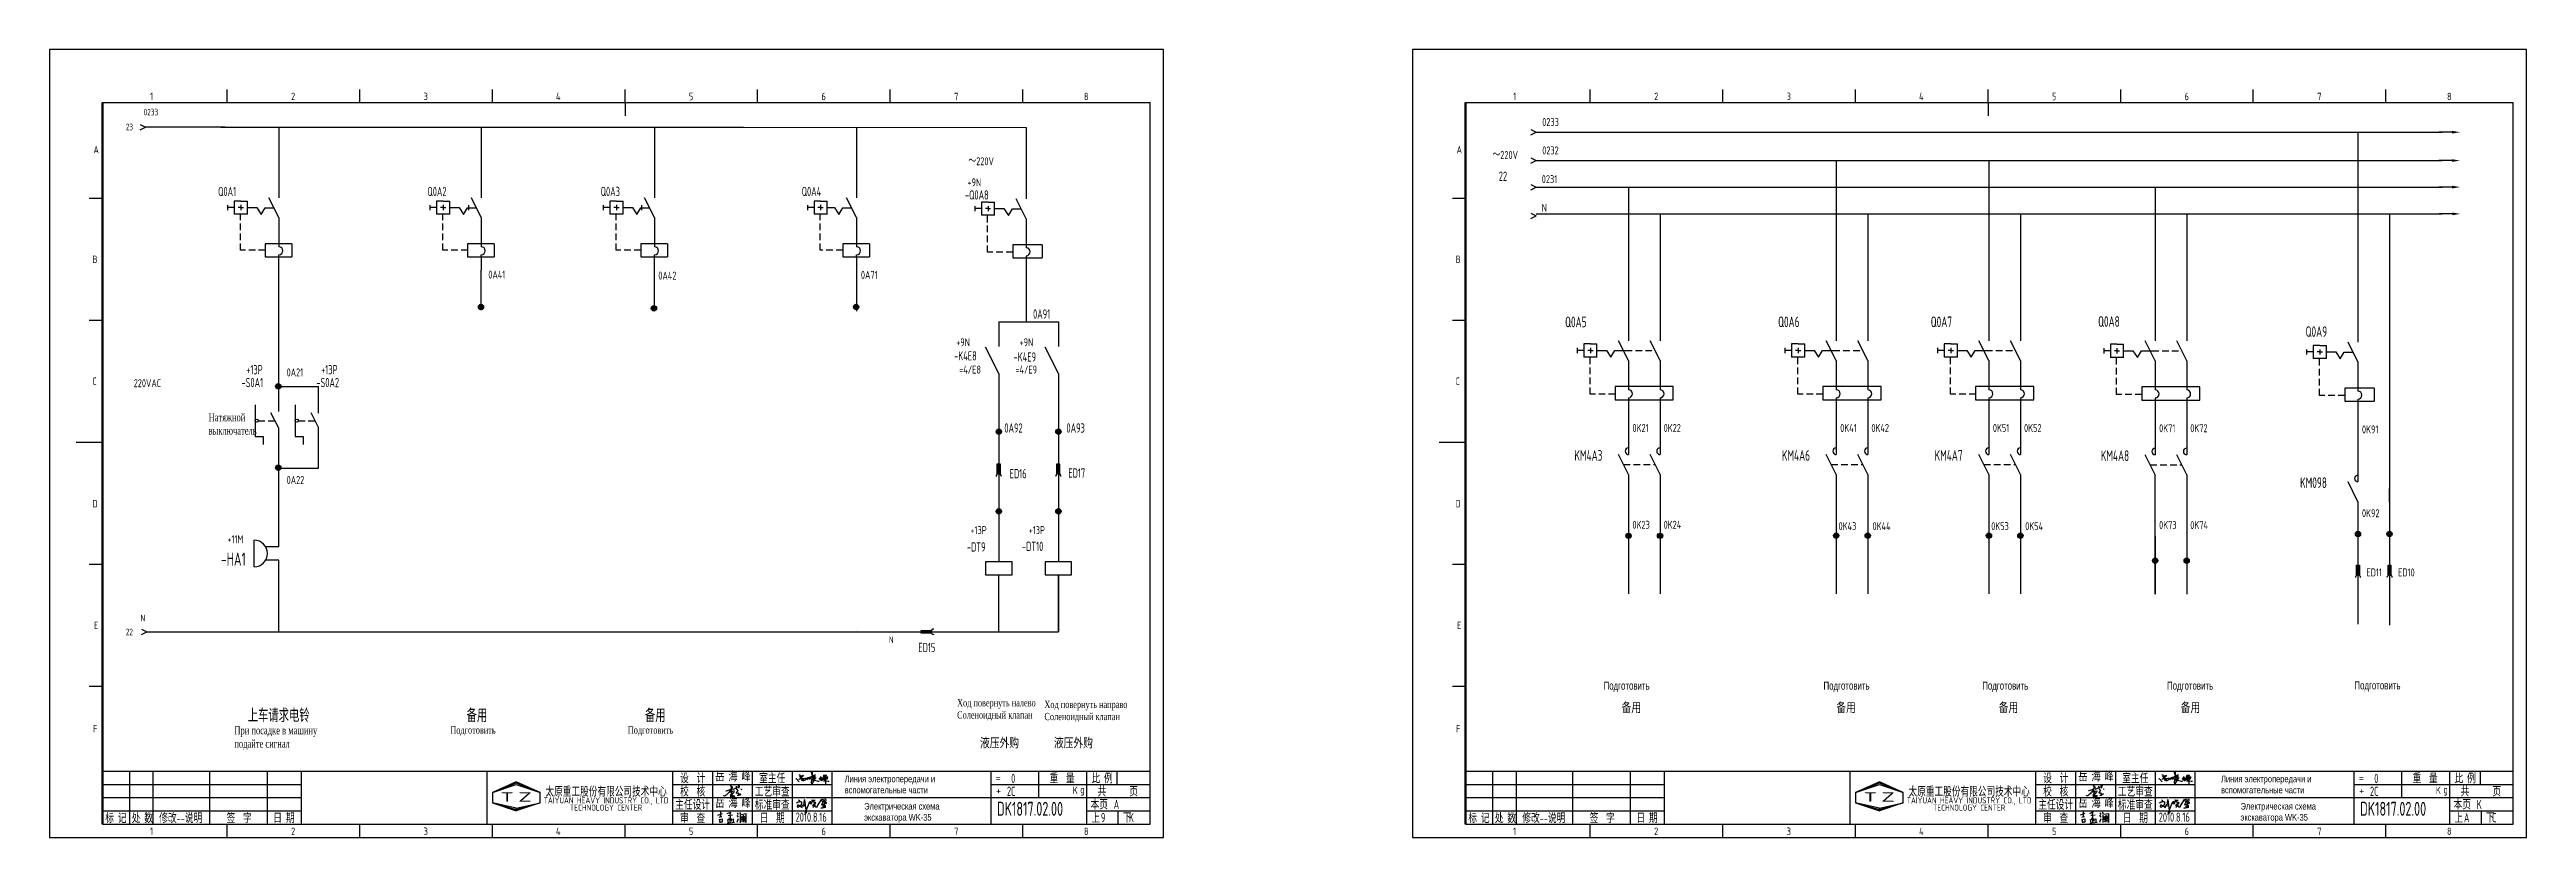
# Model space of a CAD drawing. Header units: millimetres. Extents: x 743 to 25007, y -5378 to 2245.
# Drawn here: x 3771 to 4705, y -1172 to -875 of the extents above; entities that cross this region are included whole.
import ezdxf
from ezdxf.enums import TextEntityAlignment as Align

# ---------------------------------------------------------------- set-up
doc = ezdxf.new("R2010")
doc.units = ezdxf.units.MM
doc.header["$LTSCALE"] = 10
doc.header["$MEASUREMENT"] = 0
doc.linetypes.add('HIDDEN', pattern=[0.375, 0.25, -0.125])
for name, color, linetype in [('01', 7, 'Continuous'), ('11', 3, 'Continuous'), ('CONTINUOUS', 7, 'Continuous'), ('DASHED', 7, 'HIDDEN')]:
    doc.layers.add(name, color=color, linetype=linetype)
doc.styles.add('ROMAN', font='ROMANC.shx', dxfattribs={"width": 0.7, "height": 0.7})
doc.styles.get("Standard").update_dxf_attribs({"font": 'isocp', "width": 0.707, "bigfont": 'intecad.shx'})

msp = doc.modelspace()

# ---------------------------------------------------------------- texts
at = {"width": 0.707}
for s, height, p in [('0233', 3, (4333.4, -903.48)), ('～220V', 3, (4117, -918.26)), ('～220V', 3, (4314.62, -915.91)), ('0232', 3, (4333.4, -914.17)), ('0231', 3, (4333.23, -925.01)), ('N', 3, (4333.23, -935.86)), ('0K21', 3, (4367.42, -1018.81)), ('0K22', 3, (4379.17, -1018.81)), ('0K41', 3, (4445.74, -1018.81)), ('0K42', 3, (4457.5, -1018.81)), ('0K51', 3, (4503.31, -1018.81)), ('0K52', 3, (4515.07, -1018.81)), ('0K71', 3, (4566, -1018.91)), ('0K72', 3, (4577.75, -1018.91)), ('0K91', 3, (4642.49, -1019.34)), ('0K23', 3, (4367.42, -1055.29)), ('0K24', 3, (4379.17, -1055.29)), ('0K43', 3, (4445.12, -1055.82)), ('0K44', 3, (4457.94, -1055.82)), ('0K53', 3, (4502.69, -1055.82)), ('0K54', 3, (4515.51, -1055.82)), ('0K73', 3, (4566, -1055.39)), ('0K74', 3, (4577.75, -1055.39)), ('0K92', 3, (4642.49, -1050.95)), ('ED11', 3, (4644.2, -1073.25)), ('ED10', 3, (4656.13, -1073.25)), ('备用', 4, (4363.32, -1124.78)), ('备用', 4, (4444.28, -1124.78)), ('备用', 4, (4505.53, -1124.78)), ('备用', 4, (4574.17, -1124.78)), ('    0', 3.5, (4127.29, -1151.17)), ('    0', 3.5, (4641.28, -1151.17)), ('2C', 3.5, (4131.53, -1156)), ('A', 3.5, (4171.81, -1160.97)), ('2C', 3.5, (4645.51, -1156)), ('K', 3.5, (4685.79, -1160.97)), ('9', 3.5, (4166.98, -1165.95)), ('K', 3.5, (4177.54, -1165.95)), ('A', 3.5, (4680.97, -1165.95)), ('C', 3.5, (4691.53, -1165.95))]:
    msp.add_text(s, height=height, dxfattribs=at).set_placement(p)
at = {"color": 1, "width": 0.707}
for s, height, p in [('0A91', 3.5, (4141.4, -976.11)), ('0A92', 3.5, (4130.58, -1019.06)), ('0A93', 3.5, (4153.99, -1019.06)), ('液压外购', 4, (4121.41, -1138.09)), ('液压外购', 4, (4149.26, -1138.09))]:
    msp.add_text(s, height=height, dxfattribs=at).set_placement(p)
at = {"attachment_point": 1}
for s, insert, char_height, width in [('{\\fTimes New Roman|b0|i0|c204|p18;Натяжной выключатель}', (3830.51, -1011.79), 3, 23.7244), ('{\\fTimes New Roman|b0|i0|c204|p18;\\H0.9167x;Ход повернуть налево\\fTimes New Roman|b0|i0|c238|p18;\\P\\fTimes New Roman|b0|i0|c204|p18;Соленоидный клапан}', (4112.76, -1119.51), 3, 31.4837), ('{\\fTimes New Roman|b0|i0|c204|p18;\\H0.9167x;Ход повернуть направо\\fTimes New Roman|b0|i0|c238|p18;\\P\\fTimes New Roman|b0|i0|c204|p18;Соленоидный клапан}', (4145.68, -1120.12), 3, 31.4837), ('{\\fArial|b0|i0|c204|p34;Подготовить}', (4356.53, -1112.94), 3, 37.2931), ('{\\fArial|b0|i0|c204|p34;Подготовить}', (4439.46, -1112.94), 3, 37.2931), ('{\\fArial|b0|i0|c204|p34;Подготовить}', (4499.32, -1112.94), 3, 37.2931), ('{\\fArial|b0|i0|c204|p34;Подготовить}', (4569, -1112.94), 3, 37.2931), ('{\\fArial|b0|i0|c204|p34;Подготовить}', (4639.66, -1112.86), 3, 37.2931), ('{\\fTimes New Roman|b0|i0|c204|p18;При посадке в машину подайте сигнал }', (3840.23, -1129.79), 3, 31.4837), ('{\\fTimes New Roman|b0|i0|c204|p18;\\H0.9167x;Подготовить }', (3921.66, -1129.79), 3, 31.4837), ('{\\fTimes New Roman|b0|i0|c204|p18;\\H0.9167x;Подготовить }', (3988.58, -1129.79), 3, 31.4837), ('岳 海 峰', (4021.56, -1147.03), 3.5, 12.9495), ('{\\fArial|b0|i0|c204|p34;Линия электропередачи и вспомогательные части\\~}', (4070.36, -1148.36), 2.5, 35.3915), ('岳 海 峰', (4535.55, -1147.03), 3.5, 12.9495), ('{\\fArial|b0|i0|c204|p34;Линия электропередачи и вспомогательные части\\~}', (4589.35, -1148.36), 2.5, 35.3915), ('岳 海 峰', (4021.56, -1157.03), 3.5, 12.9495), ('岳 海 峰', (4535.55, -1157.03), 3.5, 12.9495), ('2010.8.16', (4051.86, -1162.27), 3.5, 12.1142), ('{\\fArial|b0|i0|c204|p34;\\C3;Электрическая схема экскаватора WK-35}', (4077.71, -1158.66), 2.5, 35.3915), ('2010.8.16', (4565.85, -1162.27), 3.5, 12.1142), ('{\\fArial|b0|i0|c204|p34;\\C3;Электрическая схема экскаватора WK-35}', (4596.7, -1158.66), 2.5, 35.3915)]:
    msp.add_mtext(s, dxfattribs=dict(at, insert=insert, char_height=char_height, width=width))
at = {"layer": '01', "width": 0.707}
msp.add_text('22', height=3.5, dxfattribs=at).set_placement((4317.01, -924.16))
at = {"layer": '11', "width": 0.707}
for p in [(4127.81, -1163.49), (4641.8, -1163.49)]:
    msp.add_text('DK1817.02.00', height=5.25, dxfattribs=at).set_placement(p)
at = {"layer": 'CONTINUOUS', "linetype": 'Continuous', "style": 'ROMAN'}
for s, height, width, p in [('1', 2.8, 0.7, (3808.46, -893.72)), ('2', 2.8, 0.7, (3861.62, -893.72)), ('3', 2.8, 0.7, (3911.6, -893.72)), ('4', 2.8, 0.7, (3961.49, -893.72)), ('5', 2.8, 0.7, (4011.63, -893.76)), ('6', 2.8, 0.7, (4061.61, -893.76)), ('7', 2.8, 0.7, (4111.64, -893.76)), ('8', 2.8, 0.7, (4160.59, -893.76)), ('1', 2.8, 0.7, (4322.45, -893.72)), ('2', 2.8, 0.7, (4375.61, -893.72)), ('3', 2.8, 0.7, (4425.58, -893.72)), ('4', 2.8, 0.7, (4475.48, -893.72)), ('5', 2.8, 0.7, (4525.62, -893.76)), ('6', 2.8, 0.7, (4575.6, -893.76)), ('7', 2.8, 0.7, (4625.63, -893.76)), ('8', 2.8, 0.7, (4674.58, -893.76)), ('A', 2.8, 0.7, (3787.1, -913.81)), ('A', 2.8, 0.7, (4301.09, -913.81)), ('B', 2.8, 0.7, (3786.71, -955.13)), ('B', 2.8, 0.7, (4300.7, -955.13)), ('C', 2.8, 0.7, (3786.71, -1001.07)), ('C', 2.8, 0.7, (4300.7, -1001.07)), ('D', 2.8, 0.7, (3786.71, -1047.24)), ('D', 2.8, 0.7, (4300.7, -1047.24)), ('E', 2.8, 0.7, (3787.27, -1093.13)), ('E', 2.8, 0.7, (4301.26, -1093.13)), ('F', 2.8, 0.7, (3786.92, -1132.13)), ('F', 2.8, 0.7, (4300.9, -1132.13)), ('T', 3.5, 1.8, (3940.54, -1158.16)), ('Z', 3.5, 1.8, (3947.24, -1158.16)), ('K', 2.8, 0.7, (4156.38, -1155.27)), ('g', 2.8, 0.7, (4159.2, -1155.01)), ('T', 3.5, 1.8, (4454.52, -1158.16)), ('Z', 3.5, 1.8, (4461.22, -1158.16)), ('K', 2.8, 0.7, (4670.36, -1155.27)), ('g', 2.8, 0.7, (4673.19, -1155.01)), ('1', 2.8, 0.7, (3808.46, -1170.72)), ('2', 2.8, 0.7, (3861.62, -1170.72)), ('3', 2.8, 0.7, (3911.6, -1170.72)), ('4', 2.8, 0.7, (3961.49, -1170.72)), ('5', 2.8, 0.7, (4011.63, -1170.76)), ('6', 2.8, 0.7, (4061.61, -1170.76)), ('7', 2.8, 0.7, (4111.64, -1170.76)), ('8', 2.8, 0.7, (4160.59, -1170.76)), ('1', 2.8, 0.7, (4322.45, -1170.72)), ('2', 2.8, 0.7, (4375.61, -1170.72)), ('3', 2.8, 0.7, (4425.58, -1170.72)), ('4', 2.8, 0.7, (4475.48, -1170.72)), ('5', 2.8, 0.7, (4525.62, -1170.76)), ('6', 2.8, 0.7, (4575.6, -1170.76)), ('7', 2.8, 0.7, (4625.63, -1170.76)), ('8', 2.8, 0.7, (4674.58, -1170.76))]:
    msp.add_text(s, height=height, dxfattribs=dict(at, width=width)).set_placement(p)
at = {"layer": 'CONTINUOUS', "color": 7, "width": 0.707}
for s, p in [('23', (3799.3, -905.11)), ('0233', (3806.03, -899.5)), ('N', (3804.87, -1090.18)), ('22', (3799.3, -1095.46)), ('N', (4087.07, -1098.41))]:
    msp.add_text(s, height=2.5, dxfattribs=at).set_placement(p)
at = {"layer": 'CONTINUOUS', "color": 1, "width": 0.707}
for s, height, p in [('+9N', 3, (4116.66, -926.22)), ('-Q0A8', 3.5, (4115.73, -931.21)), ('-K4E8', 3.5, (4111.62, -991.88)), ('+9N', 3, (4112.43, -986.51)), ('-K4E9', 3.5, (4134.04, -992.29)), ('+9N', 3, (4136.31, -986.51)), ('=4/E8', 3, (4113.56, -996.82)), ('=4/E9', 3, (4134.77, -996.82))]:
    msp.add_text(s, height=height, dxfattribs=at).set_placement(p)
at = {"layer": 'CONTINUOUS', "width": 0.707}
for s, height, p in [(' Q0A1', 3.5, (3832.65, -929.91)), (' Q0A2', 3.5, (3911.58, -929.91)), (' Q0A3', 3.5, (3976.91, -929.91)), (' Q0A4', 3.5, (4052.71, -929.91)), ('0A41', 3, (3935.99, -961.01)), ('0A42', 3, (4000.1, -961.38)), ('0A71', 3, (4076.48, -961.12)), ('Q0A5', 4, (4342.01, -979.34)), ('Q0A6', 4, (4422.33, -979.29)), ('Q0A7', 4, (4479.9, -979.29)), ('Q0A8', 4, (4542.99, -979.16)), ('Q0A9', 4, (4621.25, -982.97)), ('220VAC', 3, (3802.27, -1001.93)), ('-S0A1', 3.5, (3842.92, -1001.94)), ('+13P', 3.5, (3844.71, -997.09)), ('0A21', 3, (3859.93, -997.85)), ('-S0A2', 3.5, (3871.15, -1001.94)), ('+13P', 3.5, (3872.94, -997.09)), ('KM4A3', 4, (4345.53, -1029.66)), ('KM4A6', 4, (4423.77, -1029.66)), ('KM4A7', 4, (4481.34, -1029.66)), ('KM4A8', 4, (4544.02, -1029.76)), ('0A22', 3, (3859.93, -1038.41)), ('ED16', 3.5, (4132.56, -1036.28)), ('ED17', 3.5, (4154.69, -1036.05)), ('KM098', 4, (4619.17, -1039.94)), ('+13P', 3, (4117.79, -1057.32)), ('+13P', 3, (4139.76, -1057.32)), ('-HA1', 5, (3835.16, -1069.24)), ('+11M', 3, (3837.6, -1060.77)), ('-DT9', 3.5, (4116.45, -1063.91)), ('-DT10', 3.5, (4137.21, -1063.7)), ('ED15', 3.5, (4098.12, -1101.81)), ('上车请求电铃', 5, (3845.28, -1128.18)), ('备用', 5, (3927.81, -1128.18)), ('备用', 5, (3995.05, -1128.18))]:
    msp.add_text(s, height=height, dxfattribs=at).set_placement(p)
at = {"layer": 'CONTINUOUS', "width": 0.67}
for s, p in [('设  计', (4013.04, -1149.16)), ('室主任', (4043.04, -1149.16)), ('重  量', (4152.34, -1149.16)), ('比 例', (4167.44, -1149.16)), ('设  计', (4527.02, -1149.16)), ('室主任', (4557.02, -1149.16)), ('重  量', (4666.32, -1149.16)), ('比 例', (4681.42, -1149.16)), ('主任设计', (4013.04, -1159.16)), ('校  核', (4013.04, -1154.16)), ('标准审查', (4043.04, -1159.16)), ('工艺审查', (4043.04, -1154.16)), ('本页', (4166.34, -1159.05)), ('共      页', (4173.34, -1154.16)), ('主任设计', (4527.02, -1159.16)), ('校  核', (4527.02, -1154.16)), ('标准审查', (4557.02, -1159.16)), ('工艺审查', (4557.02, -1154.16)), ('本页', (4680.32, -1159.05)), ('共      页', (4687.32, -1154.16)), ('标 记', (3795.54, -1164.16)), ('处 数', (3805.54, -1164.16)), ('修改--说明', (3820.01, -1164.16)), ('签  字', (3842.04, -1164.16)), ('日 期', (3858.91, -1164.16)), ('审  查', (4013.04, -1164.16)), ('日  期', (4043.04, -1164.16)), ('上', (4165.04, -1164.15)), ('下', (4176.86, -1164.15)), ('标 记', (4309.52, -1164.16)), ('处 数', (4319.52, -1164.16)), ('修改--说明', (4333.99, -1164.16)), ('签  字', (4356.02, -1164.16)), ('日 期', (4372.9, -1164.16)), ('审  查', (4527.02, -1164.16)), ('日  期', (4557.02, -1164.16)), ('上', (4679.02, -1164.15)), ('下', (4690.85, -1164.15))]:
    msp.add_text(s, height=3.5, dxfattribs=at).set_placement(p, align=Align.MIDDLE)
at = {"layer": 'CONTINUOUS', "linetype": 'Continuous', "style": 'ROMAN'}
for s, p in [('=', (4127.27, -1150.61)), ('+', (4127.38, -1155.35)), ('=', (4641.26, -1150.61)), ('+', (4641.36, -1155.35))]:
    msp.add_text(s, height=2.8, dxfattribs=at).set_placement(p)
at = {"layer": 'CONTINUOUS', "char_height": 3.3, "width": 50, "attachment_point": 5, "line_spacing_factor": 0.7125}
for insert in [(3980.4, -1157.1), (4494.38, -1157.1)]:
    msp.add_mtext('{\\f宋体|b0|i0|c134|p2;太原重工股份有限公司技术中心\\P\\Fromans.shx;\\H0.6969x;TAIYUAN HEAVY INDUSTRY CO., LTD\\PTECHNOLOGY CENTER}', dxfattribs=dict(at, insert=insert))

# ---------------------------------------------------------------- blocks, each defined once
blk = doc.blocks.new('A$C5BE500A0')
for p, q in [((0, 24), (1, 24)), ((1, 24), (13, 11)), ((12, 21), (14, 23)), ((14, 23), (18, 23)), ((15, 41), (22, 26)), ((15, 40), (15, 41)), ((15, 38), (15, 40)), ((15, 32), (21, 35)), ((16, 32), (15, 32)), ((19, 30), (16, 32)), ((18, 23), (26, 25)), ((22, 26), (19, 30)), ((21, 35), (24, 35)), ((25, 30), (23, 28)), ((23, 28), (23, 28)), ((23, 18), (24, 19)), ((24, 17), (23, 18)), ((24, 35), (28, 36)), ((24, 19), (26, 20)), ((27, 31), (25, 30)), ((26, 16), (25, 15)), ((26, 25), (37, 26)), ((26, 20), (29, 21)), ((28, 20), (26, 16)), ((29, 34), (27, 31)), ((28, 36), (30, 37)), ((29, 22), (28, 20)), ((29, 15), (28, 16)), ((30, 38), (29, 34)), ((30, 23), (29, 22)), ((29, 21), (33, 21)), ((32, 15), (29, 15)), ((30, 37), (30, 38)), ((32, 23), (30, 23)), ((33, 22), (32, 23)), ((35, 16), (32, 15)), ((33, 21), (33, 22)), ((38, 18), (35, 16)), ((37, 26), (41, 26)), ((40, 20), (38, 18)), ((40, 23), (44, 25)), ((41, 22), (40, 20)), ((41, 26), (42, 24)), ((42, 24), (41, 22)), ((44, 25), (51, 28)), ((45, 19), (49, 23)), ((49, 23), (54, 27)), ((51, 28), (56, 29)), ((54, 27), (59, 30)), ((56, 29), (61, 30)), ((57, 21), (56, 20)), ((57, 32), (57, 30)), ((57, 30), (58, 25)), ((58, 25), (57, 21)), ((59, 30), (65, 34)), ((61, 30), (62, 29)), ((63, 21), (76, 18)), ((67, 21), (63, 21)), ((65, 18), (63, 9)), ((63, 9), (64, 0)), ((64, 52), (66, 52)), ((64, 49), (64, 52)), ((65, 44), (64, 49)), ((64, 0), (67, 3)), ((64, 0), (64, 0)), ((67, 49), (65, 18)), ((68, 40), (65, 44)), ((65, 34), (72, 37)), ((66, 52), (66, 51)), ((66, 51), (67, 49)), ((70, 21), (67, 21)), ((67, 3), (74, 14)), ((70, 36), (68, 40)), ((68, 29), (73, 29)), ((69, 29), (68, 29)), ((72, 30), (69, 29)), ((74, 33), (70, 36)), ((75, 36), (70, 34)), ((70, 33), (72, 34)), ((70, 34), (70, 33)), ((77, 24), (70, 21)), ((72, 37), (78, 39)), ((72, 34), (75, 34)), ((75, 32), (72, 30)), ((73, 29), (78, 30)), ((78, 31), (74, 33)), ((74, 14), (78, 20)), ((80, 39), (75, 36)), ((75, 34), (77, 34)), ((77, 33), (75, 32)), ((76, 18), (82, 17)), ((77, 34), (78, 34)), ((78, 33), (77, 33)), ((80, 25), (77, 24)), ((78, 39), (80, 39)), ((78, 34), (78, 33)), ((80, 30), (78, 31)), ((78, 30), (80, 30)), ((78, 20), (81, 26)), ((82, 27), (80, 25)), ((81, 26), (82, 27)), ((82, 17), (87, 15)), ((87, 15), (91, 13)), ((91, 13), (95, 13)), ((95, 25), (95, 24)), ((95, 24), (95, 23)), ((95, 23), (96, 23)), ((95, 13), (96, 13)), ((96, 23), (97, 23)), ((99, 24), (97, 26)), ((97, 23), (98, 25)), ((98, 25), (101, 27)), ((99, 31), (100, 32)), ((101, 23), (99, 24)), ((99, 17), (102, 21)), ((101, 21), (99, 17)), ((100, 32), (101, 32)), ((101, 32), (102, 31)), ((102, 28), (101, 21)), ((101, 27), (103, 26)), ((103, 24), (101, 23)), ((102, 31), (102, 28)), ((102, 21), (103, 22)), ((103, 26), (105, 25)), ((105, 24), (103, 24)), ((103, 22), (104, 20)), ((104, 29), (108, 26)), ((104, 20), (104, 19)), ((104, 19), (105, 16)), ((105, 25), (105, 24)), ((105, 16), (106, 16)), ((106, 16), (108, 17)), ((108, 26), (116, 20)), ((108, 17), (111, 23)), ((111, 23), (113, 31)), ((113, 31), (112, 31)), ((112, 22), (126, 23)), ((115, 22), (112, 22)), ((113, 31), (114, 35)), ((117, 33), (113, 31)), ((113, 27), (127, 26)), ((125, 27), (113, 27)), ((113, 15), (125, 15)), ((114, 35), (115, 38)), ((115, 38), (118, 39)), ((122, 23), (115, 22)), ((116, 20), (119, 19)), ((122, 35), (117, 33)), ((117, 31), (121, 32)), ((118, 39), (123, 38)), ((119, 19), (121, 20)), ((121, 32), (124, 32)), ((121, 20), (121, 21)), ((125, 37), (122, 35)), ((122, 31), (122, 2)), ((123, 28), (122, 31)), ((126, 25), (122, 23)), ((123, 38), (125, 37)), ((128, 25), (123, 28)), ((124, 32), (129, 31)), ((128, 27), (125, 27)), ((125, 15), (132, 14)), ((127, 26), (126, 25)), ((126, 23), (130, 24)), ((130, 28), (128, 27)), ((131, 24), (128, 25)), ((129, 31), (131, 30)), ((131, 30), (130, 28)), ((130, 24), (131, 24)), ((132, 14), (137, 14))]:
    blk.add_line(p, q)
blk = doc.blocks.new('lf')
for points in [[(421.5, 320.1), (421.3, 317.6), (420, 315.1), (418.6, 312.6), (416.7, 310.5), (414.9, 308.5), (411.9, 305.6), (410.1, 304.1), (408, 302.6), (406.1, 302), (403.6, 302.6), (403.6, 303.5), (403.9, 303.5)], [(409.4, 317.6), (411.9, 317.6), (420.7, 320.5), (429.4, 326.1), (429, 328.4), (426.7, 330.1), (424.2, 331.3), (423.4, 332.6), (424.4, 333.4), (425, 330.7), (425, 327.4), (425, 324.7), (424.8, 321.8), (424.8, 320.3), (424.8, 318.7), (425, 314.7), (425, 313), (424.8, 313)], [(421.3, 316.2), (424.8, 315.9), (427.1, 316), (429.8, 316), (434.8, 316.8), (436, 316.8)], [(421.9, 314.1), (423.8, 314.1), (425.4, 313.7), (426, 313), (426.9, 312), (427.1, 312), (426.5, 310.5), (426.1, 309.5), (424.2, 306.6), (423.1, 305.4), (422.1, 304.5), (423.2, 303.3), (427.3, 303.1), (429.8, 303.1), (432.3, 302.9), (435.4, 302.7), (433.1, 299.9), (424.6, 299.5), (424, 300.4), (425.6, 303.3), (434.3, 313.5)], [(432.1, 320.3), (430.6, 321.6), (450.9, 331.7), (450.9, 332.2)], [(439.5, 330.9), (440, 324.5), (442, 320.7)], [(441.8, 320.7), (443.7, 320.1), (444.9, 317.6), (443.1, 315.5), (439.7, 311.8), (439.8, 310.6), (445.4, 311.2), (447, 310.3), (445.6, 307.4), (453.6, 308), (450.3, 304.7), (447, 303.3), (443.7, 303.1), (442.9, 303.7)], [(446.2, 333.8), (448.1, 330.5), (448.1, 326.7), (446.6, 323.8)], [(453.4, 322.4), (454.9, 322.2), (455.7, 321.8), (456.1, 321.6), (456.3, 321.4)]]:
    blk.add_lwpolyline(points)
blk = doc.blocks.new('ARROW2')
blk.add_line((5, 0), (0, 0))
at = {"color": 3}
blk.add_solid([(4.99, 0.51), (4.99, -0.49), (7.99, 0.01)], dxfattribs=at)

# ---------------------------------------------------------------- hatches: boundary and pattern name
at = {"linetype": 'HIDDEN'}
h = msp.add_hatch(color=0, dxfattribs=at)
edge = h.paths.add_edge_path()
edge.add_arc((3933.23, -971.68), 1, 0, 360)
h = msp.add_hatch(color=0, dxfattribs=at)
edge = h.paths.add_edge_path()
edge.add_arc((3998.43, -972.25), 1, 0, 360)
h = msp.add_hatch(color=0, dxfattribs=at)
edge = h.paths.add_edge_path()
edge.add_arc((4074.68, -971.68), 1, 0, 360)
h = msp.add_hatch(color=0, dxfattribs=at)
edge = h.paths.add_edge_path()
edge.add_arc((3856.78, -1001.6), 1, 0, 360)
h = msp.add_hatch(color=0, dxfattribs=at)
edge = h.paths.add_edge_path()
edge.add_arc((4128.49, -1018.74), 1, 0, 360)
h = msp.add_hatch(color=0, dxfattribs=at)
edge = h.paths.add_edge_path()
edge.add_arc((4150.95, -1018.74), 1, 0, 360)
h = msp.add_hatch(color=0, dxfattribs=at)
edge = h.paths.add_edge_path()
edge.add_arc((3856.78, -1032.29), 1, 0, 360)
h = msp.add_hatch()
h.set_pattern_fill('_USER', color=256, scale=0.2, angle=-90, style=0, pattern_type=0)
h.set_pattern_definition([(270, (4123.44589, -1013.9293), (0.2, -4e-17), [])])
h.paths.add_polyline_path([(4127.91, -1034.57), (4128.96, -1034.57), (4128.96, -1030.86), (4127.91, -1030.86)])
h = msp.add_hatch()
h.set_pattern_fill('_USER', color=256, scale=0.2, angle=-90, style=0, pattern_type=0)
h.set_pattern_definition([(270, (4145.901, -1013.9293), (0.2, -4e-17), [])])
h.paths.add_polyline_path([(4150.37, -1034.57), (4151.42, -1034.57), (4151.42, -1030.86), (4150.37, -1030.86)])
h = msp.add_hatch(color=0, dxfattribs=at)
edge = h.paths.add_edge_path()
edge.add_arc((4128.49, -1048.74), 1, 0, 360)
h = msp.add_hatch(color=0, dxfattribs=at)
edge = h.paths.add_edge_path()
edge.add_arc((4150.95, -1048.74), 1, 0, 360)
h = msp.add_hatch(color=0, dxfattribs=at)
edge = h.paths.add_edge_path()
edge.add_arc((4365.93, -1057.96), 1, 0, 360)
h = msp.add_hatch(color=0, dxfattribs=at)
edge = h.paths.add_edge_path()
edge.add_arc((4377.82, -1057.96), 1, 0, 360)
h = msp.add_hatch(color=0, dxfattribs=at)
edge = h.paths.add_edge_path()
edge.add_arc((4444.25, -1057.87), 1, 0, 360)
h = msp.add_hatch(color=0, dxfattribs=at)
edge = h.paths.add_edge_path()
edge.add_arc((4456.14, -1057.87), 1, 0, 360)
h = msp.add_hatch(color=0, dxfattribs=at)
edge = h.paths.add_edge_path()
edge.add_arc((4501.82, -1057.87), 1, 0, 360)
h = msp.add_hatch(color=0, dxfattribs=at)
edge = h.paths.add_edge_path()
edge.add_arc((4513.71, -1057.87), 1, 0, 360)
h = msp.add_hatch(color=0, dxfattribs=at)
edge = h.paths.add_edge_path()
edge.add_arc((4641, -1057.26), 1, 0, 360)
h = msp.add_hatch(color=0, dxfattribs=at)
edge = h.paths.add_edge_path()
edge.add_arc((4652.89, -1057.26), 1, 0, 360)
h = msp.add_hatch(color=0, dxfattribs=at)
edge = h.paths.add_edge_path()
edge.add_arc((4564.51, -1067.29), 1, 0, 360)
h = msp.add_hatch(color=0, dxfattribs=at)
edge = h.paths.add_edge_path()
edge.add_arc((4576.4, -1067.29), 1, 0, 360)
h = msp.add_hatch()
h.set_pattern_fill('_USER', color=256, scale=0.2, angle=-90, style=0, pattern_type=0)
h.set_pattern_definition([(270, (4636.00396, -1052.07264), (0.2, -4e-17), [])])
h.paths.add_polyline_path([(4640.47, -1072.72), (4641.52, -1072.72), (4641.52, -1069.01), (4640.47, -1069.01)])
h = msp.add_hatch()
h.set_pattern_fill('_USER', color=256, scale=0.2, angle=-90, style=0, pattern_type=0)
h.set_pattern_definition([(270, (4647.92489, -1052.07264), (0.2, -4e-17), [])])
h.paths.add_polyline_path([(4652.39, -1072.72), (4653.44, -1072.72), (4653.44, -1069.01), (4652.39, -1069.01)])
h = msp.add_hatch()
h.set_pattern_fill('_USER', color=256, scale=0.2, style=0, pattern_type=0)
h.set_pattern_definition([(360, (4082.2972, -1099.12065), (5e-17, 0.2), [])])
h.paths.add_polyline_path([(4102.94, -1094.65), (4102.94, -1093.61), (4099.23, -1093.61), (4099.23, -1094.65)])

# ---------------------------------------------------------------- linework, layer by layer
for p, q in [((3835.12, -903.96), (4032.16, -903.96)), ((4031.49, -903.96), (4138.79, -904)), ((3856.85, -1001.72), (3871.97, -1001.72)), ((3871.97, -1011.69), (3871.97, -1001.72)), ((3871.97, -1032.5), (3871.97, -1017.11)), ((3856.85, -1032.5), (3871.97, -1032.5)), ((4365.93, -1034.85), (4365.93, -1058.01)), ((4444.25, -1034.85), (4444.25, -1058.01)), ((4501.82, -1034.85), (4501.82, -1058.01)), ((4641, -1045.14), (4641, -1091.21)), ((4652.89, -1037.64), (4652.89, -1091.61)), ((4377.82, -1057.96), (4377.82, -1079.87)), ((4456.14, -1057.96), (4456.14, -1079.87)), ((4513.71, -1057.96), (4513.71, -1079.87)), ((4576.4, -1058.07), (4576.4, -1079.97)), ((4133.49, -1072.71), (4133.49, -1067.71)), ((4065.54, -1156.66), (4125.54, -1156.66)), ((4579.52, -1156.66), (4639.52, -1156.66)), ((4022.53, -1163.24), (4024.35, -1162.59)), ((4023.05, -1164.01), (4024.09, -1163.75)), ((4023.05, -1164.79), (4023.31, -1166.21)), ((4023.18, -1164.92), (4024.22, -1164.66)), ((4024.22, -1165.95), (4023.18, -1165.95)), ((4023.31, -1163.75), (4023.31, -1163.75)), ((4023.54, -1162.06), (4023.54, -1163.87)), ((4024.22, -1164.66), (4024.22, -1165.95)), ((4026.09, -1162.63), (4027.26, -1162.12)), ((4026.09, -1162.63), (4026.09, -1162.63)), ((4026.1, -1166.26), (4028.86, -1165.9)), ((4026.16, -1164.92), (4026.42, -1166.21)), ((4026.29, -1164.92), (4028.36, -1164.66)), ((4026.48, -1163.41), (4028.03, -1163.15)), ((4027.26, -1164.7), (4026.74, -1164.45)), ((4027.26, -1162.12), (4027, -1162.89)), ((4027, -1162.89), (4027, -1163.15)), ((4027, -1163.15), (4027.26, -1164.7)), ((4027.07, -1164.92), (4027.07, -1165.95)), ((4027.59, -1164.79), (4027.59, -1165.57)), ((4028.36, -1164.66), (4028.36, -1166.08)), ((4029.67, -1163.35), (4030.22, -1164.07)), ((4029.85, -1162.41), (4030.22, -1163.04)), ((4029.85, -1165.89), (4030.37, -1164.56)), ((4030.67, -1162.2), (4031.04, -1162.83)), ((4030.92, -1163.14), (4030.92, -1166.14)), ((4031.22, -1164.29), (4031.25, -1164.98)), ((4032.92, -1164.07), (4031.25, -1164.41)), ((4031.25, -1164.98), (4033.04, -1164.68)), ((4031.28, -1163.92), (4032.71, -1163.62)), ((4031.37, -1162.98), (4033.07, -1162.62)), ((4031.81, -1165.33), (4031.47, -1165.84)), ((4031.67, -1164.59), (4031.86, -1164.74)), ((4032.07, -1163.29), (4032.16, -1165.89)), ((4032.49, -1164.41), (4032.31, -1164.74)), ((4032.49, -1165.16), (4032.83, -1165.5)), ((4033.1, -1166.08), (4032.83, -1165.77)), ((4033.04, -1164.68), (4032.92, -1164.07)), ((4033.07, -1162.62), (4033.1, -1162.62)), ((4033.1, -1162.62), (4033.1, -1166.08)), ((4536.35, -1163.19), (4538.16, -1162.55)), ((4536.87, -1163.97), (4537.9, -1163.71)), ((4536.87, -1164.75), (4537.12, -1166.17)), ((4536.99, -1164.88), (4538.03, -1164.62)), ((4538.03, -1165.91), (4536.99, -1165.91)), ((4537.12, -1163.71), (4537.12, -1163.71)), ((4537.36, -1162.01), (4537.36, -1163.83)), ((4538.03, -1164.62), (4538.03, -1165.91)), ((4539.9, -1162.59), (4541.07, -1162.07)), ((4539.9, -1162.59), (4539.9, -1162.59)), ((4539.91, -1166.22), (4542.68, -1165.85)), ((4539.98, -1164.88), (4540.23, -1166.17)), ((4540.1, -1164.88), (4542.18, -1164.62)), ((4540.29, -1163.37), (4541.85, -1163.11)), ((4541.07, -1164.66), (4540.55, -1164.4)), ((4541.07, -1162.07), (4540.81, -1162.85)), ((4540.81, -1162.85), (4540.81, -1163.11)), ((4540.81, -1163.11), (4541.07, -1164.66)), ((4540.88, -1164.88), (4540.88, -1165.91)), ((4541.4, -1164.75), (4541.4, -1165.52)), ((4542.18, -1164.62), (4542.18, -1166.04)), ((4543.49, -1163.3), (4544.03, -1164.03)), ((4543.67, -1162.36), (4544.03, -1163)), ((4543.67, -1165.85), (4544.18, -1164.52)), ((4544.49, -1162.15), (4544.85, -1162.79)), ((4544.73, -1163.09), (4544.73, -1166.09)), ((4545.03, -1164.24), (4545.06, -1164.94)), ((4546.73, -1164.03), (4545.06, -1164.37)), ((4545.06, -1164.94), (4546.85, -1164.64)), ((4545.09, -1163.88), (4546.52, -1163.58)), ((4545.19, -1162.94), (4546.88, -1162.58)), ((4545.62, -1165.28), (4545.28, -1165.79)), ((4545.49, -1164.55), (4545.67, -1164.7)), ((4545.88, -1163.24), (4545.97, -1165.85)), ((4546.31, -1164.37), (4546.13, -1164.7)), ((4546.3, -1165.11), (4546.64, -1165.45)), ((4546.92, -1166.03), (4546.64, -1165.73)), ((4546.85, -1164.64), (4546.73, -1164.03)), ((4546.88, -1162.58), (4546.92, -1162.58)), ((4546.92, -1162.58), (4546.92, -1166.03))]:
    msp.add_line(p, q)
for points in [[(4128.96, -1030.86), (4128.96, -1034.57), (4127.91, -1034.57), (4127.91, -1030.86)], [(4151.42, -1030.86), (4151.42, -1034.57), (4150.37, -1034.57), (4150.37, -1030.86)], [(4641.52, -1069.01), (4641.52, -1072.72), (4640.47, -1072.72), (4640.47, -1069.01)], [(4653.44, -1069.01), (4653.44, -1072.72), (4652.39, -1072.72), (4652.39, -1069.01)], [(4099.23, -1093.61), (4102.94, -1093.61), (4102.94, -1094.65), (4099.23, -1094.65)]]:
    msp.add_lwpolyline(points, close=True)
at = {"color": 7}
for centre in [(4365.93, -1026.09), (4377.82, -1026.09), (4444.25, -1026.09), (4456.14, -1026.09), (4501.82, -1026.09), (4513.71, -1026.09), (4564.51, -1026.2), (4576.4, -1026.2), (4641, -1036.38)]:
    msp.add_arc(centre, 1.26, 89.92724, 269.92724, dxfattribs=at)
at = {"layer": '01', "ltscale": 2}
for centre, start, end in [((4128.44, -1035.58), 0, 180), ((4150.9, -1035.58), 0, 180), ((4641, -1073.72), 0, 180), ((4652.92, -1073.72), 0, 180), ((4103.95, -1094.13), 90, 270)]:
    msp.add_arc(centre, 1, start, end, dxfattribs=at)
at = {"layer": 'CONTINUOUS', "color": 3}
for p, q in [((4190.54, -874.66), (3770.54, -874.66)), ((3770.54, -874.66), (3770.54, -1171.66)), ((4190.54, -1171.66), (4190.54, -874.66)), ((4704.52, -874.66), (4284.52, -874.66)), ((4284.52, -874.66), (4284.52, -1171.66)), ((4704.52, -1171.66), (4704.52, -874.66)), ((3770.54, -1171.66), (4190.54, -1171.66)), ((4284.52, -1171.66), (4704.52, -1171.66))]:
    msp.add_line(p, q, dxfattribs=at)
at = {"layer": 'CONTINUOUS'}
for p, q in [((3790.54, -894.66), (4185.54, -894.66)), ((3987.54, -894.66), (3987.54, -889.66)), ((3987.54, -894.66), (3987.54, -899.66)), ((4185.54, -1166.66), (4185.54, -894.66)), ((4304.52, -894.66), (4699.52, -894.66)), ((4501.52, -894.66), (4501.52, -889.66)), ((4501.52, -894.66), (4501.52, -899.66)), ((4699.52, -1166.66), (4699.52, -894.66)), ((3804.66, -902.96), (3806.66, -903.96)), ((3804.66, -904.96), (3806.66, -903.96)), ((3836.76, -903.96), (3806.66, -903.96)), ((3857.04, -903.96), (3857.04, -930.53)), ((3933.34, -903.96), (3933.34, -930.53)), ((3998.67, -903.96), (3998.67, -930.53)), ((4074.84, -903.96), (4074.84, -930.53)), ((4138.79, -904), (4138.79, -930.92)), ((4329.1, -904.83), (4331.1, -905.83)), ((4329.1, -906.83), (4331.1, -905.83)), ((4331.1, -905.83), (4672.72, -905.83)), ((4641, -906.24), (4641, -984.94)), ((4329.1, -915.52), (4331.1, -916.52)), ((4329.1, -917.52), (4331.1, -916.52)), ((4331.1, -916.52), (4672.72, -916.52)), ((4444.25, -916.52), (4444.25, -984.42)), ((4501.82, -916.52), (4501.82, -984.42)), ((3837.65, -933.36), (3837.65, -935.24)), ((3840.16, -931.76), (3840.16, -936.76)), ((3842.66, -931.76), (3840.16, -931.76)), ((3842.66, -931.76), (3845.16, -931.76)), ((3842.66, -933.26), (3842.66, -935.26)), ((3845.16, -936.76), (3845.16, -931.76)), ((3857.04, -938.03), (3853.29, -930.53)), ((3913.95, -933.36), (3913.95, -935.24)), ((3918.95, -931.76), (3916.45, -931.76)), ((3916.45, -931.76), (3916.45, -936.76)), ((3918.95, -931.76), (3921.45, -931.76)), ((3918.95, -933.26), (3918.95, -935.26)), ((3921.45, -936.76), (3921.45, -931.76)), ((3928.46, -933.36), (3928.46, -935.24)), ((3933.34, -938.03), (3929.59, -930.53)), ((3979.28, -933.36), (3979.28, -935.24)), ((3981.78, -931.76), (3981.78, -936.76)), ((3984.28, -931.76), (3981.78, -931.76)), ((3984.28, -931.76), (3986.78, -931.76)), ((3984.28, -933.26), (3984.28, -935.26)), ((3986.78, -936.76), (3986.78, -931.76)), ((3993.79, -933.36), (3993.79, -935.24)), ((3998.67, -938.03), (3994.92, -930.53)), ((4056.29, -933.36), (4056.29, -935.24)), ((4058.8, -931.76), (4058.8, -936.76)), ((4061.3, -931.76), (4058.8, -931.76)), ((4061.3, -931.76), (4063.8, -931.76)), ((4061.3, -933.26), (4061.3, -935.26)), ((4063.8, -936.76), (4063.8, -931.76)), ((4074.84, -938.03), (4071.09, -930.53)), ((4119.41, -933.64), (4119.41, -935.64)), ((4121.91, -932.14), (4121.91, -937.14)), ((4124.41, -932.14), (4121.91, -932.14)), ((4124.41, -932.14), (4126.91, -932.14)), ((4124.41, -933.64), (4124.41, -935.64)), ((4126.91, -937.14), (4126.91, -932.14)), ((4138.79, -938.42), (4135.04, -930.92)), ((4329.1, -925.52), (4331.1, -926.52)), ((4329.1, -927.52), (4331.1, -926.52)), ((4331.1, -926.52), (4672.72, -926.52)), ((4365.93, -926.52), (4365.93, -984.42)), ((4564.51, -926.52), (4564.51, -984.52)), ((3840.16, -934.26), (3837.66, -934.26)), ((3845.18, -936.76), (3840.16, -936.76)), ((3842.66, -934.26), (3841.66, -934.26)), ((3842.66, -934.26), (3843.66, -934.26)), ((3845.16, -934.26), (3848.68, -934.26)), ((3848.68, -934.26), (3850.36, -936.8)), ((3850.36, -936.8), (3851.87, -934.28)), ((3851.87, -934.28), (3855.17, -934.28)), ((3857.04, -938.03), (3857.04, -948.03)), ((3916.45, -934.26), (3913.95, -934.26)), ((3921.48, -936.76), (3916.45, -936.76)), ((3918.95, -934.26), (3917.95, -934.26)), ((3918.95, -934.26), (3919.95, -934.26)), ((3921.45, -934.26), (3924.98, -934.26)), ((3924.98, -934.26), (3926.65, -936.8)), ((3926.65, -936.8), (3928.16, -934.28)), ((3928.16, -934.28), (3931.46, -934.28)), ((3933.34, -938.03), (3933.34, -948.03)), ((3981.78, -934.26), (3979.28, -934.26)), ((3986.8, -936.76), (3981.78, -936.76)), ((3984.28, -934.26), (3983.28, -934.26)), ((3984.28, -934.26), (3985.28, -934.26)), ((3986.78, -934.26), (3990.3, -934.26)), ((3990.3, -934.26), (3991.98, -936.8)), ((3991.98, -936.8), (3993.49, -934.28)), ((3993.49, -934.28), (3996.79, -934.28)), ((3998.67, -938.03), (3998.67, -948.03)), ((4058.8, -934.26), (4056.3, -934.26)), ((4063.83, -936.76), (4058.8, -936.76)), ((4061.3, -934.26), (4060.3, -934.26)), ((4061.3, -934.26), (4062.3, -934.26)), ((4063.8, -934.26), (4066.47, -934.26)), ((4066.47, -934.26), (4068.15, -936.8)), ((4068.15, -936.8), (4069.66, -934.28)), ((4069.69, -934.28), (4072.96, -934.28)), ((4074.84, -938.03), (4074.84, -948.03)), ((4121.91, -934.64), (4119.41, -934.64)), ((4126.93, -937.14), (4121.91, -937.14)), ((4124.41, -934.64), (4123.41, -934.64)), ((4124.41, -934.64), (4125.41, -934.64)), ((4126.91, -934.64), (4130.43, -934.64)), ((4130.43, -934.64), (4132.11, -937.18)), ((4132.11, -937.18), (4133.62, -934.67)), ((4133.62, -934.67), (4136.92, -934.67)), ((4138.79, -938.42), (4138.79, -948.42)), ((4329.1, -936.37), (4331.1, -937.37)), ((4329.1, -938.37), (4331.1, -937.37)), ((4331.1, -936.6), (4672.72, -936.6)), ((4377.82, -936.6), (4377.82, -984.42)), ((4456.14, -936.6), (4456.14, -984.42)), ((4513.71, -936.6), (4513.71, -984.42)), ((4576.4, -936.6), (4576.4, -984.52)), ((4652.89, -936.6), (4652.89, -1037.64)), ((3861.94, -947.84), (3851.89, -947.84)), ((3851.89, -947.84), (3851.89, -952.81)), ((3857.04, -947.01), (3857.04, -949.01)), ((3857.04, -953.01), (3857.04, -952.01)), ((3861.94, -947.84), (3861.94, -952.81)), ((3938.23, -947.84), (3928.19, -947.84)), ((3928.19, -947.84), (3928.19, -952.81)), ((3933.34, -947.01), (3933.34, -949.01)), ((3933.34, -953.01), (3933.34, -952.01)), ((3938.23, -947.84), (3938.23, -952.81)), ((3993.52, -947.84), (3993.52, -952.81)), ((4003.56, -947.84), (3993.52, -947.84)), ((3998.67, -947.01), (3998.67, -949.01)), ((3998.67, -972.9), (3998.67, -952.01)), ((4003.56, -947.84), (4003.56, -952.81)), ((4079.73, -947.84), (4069.68, -947.84)), ((4069.68, -947.84), (4069.68, -952.81)), ((4074.84, -947.01), (4074.84, -949.01)), ((4074.84, -953.01), (4074.84, -952.01)), ((4079.73, -947.84), (4079.73, -952.81)), ((4133.79, -948.23), (4133.79, -953.23)), ((4144.89, -948.23), (4133.79, -948.23)), ((4138.79, -947.39), (4138.79, -949.39)), ((4138.79, -952.52), (4138.79, -977.31)), ((4144.89, -948.23), (4144.89, -953.23)), ((3851.89, -952.81), (3861.94, -952.81)), ((3856.84, -952.81), (3856.84, -1011.07)), ((3928.19, -952.81), (3938.23, -952.81)), ((3933.34, -953.01), (3933.34, -957.84)), ((3933.34, -972.93), (3933.34, -957.84)), ((3993.52, -952.81), (4003.56, -952.81)), ((4069.68, -952.81), (4079.73, -952.81)), ((4074.84, -953.01), (4074.84, -973.26)), ((4133.79, -953.23), (4144.89, -953.23)), ((3933.23, -971.73), (3933.23, -971.73)), ((3933.6, -971.96), (3933.6, -971.96)), ((3998.43, -972.3), (3998.43, -972.3)), ((3998.8, -972.53), (3998.8, -972.53)), ((4074.68, -971.73), (4074.68, -971.73)), ((4128.49, -977.31), (4150.99, -977.31)), ((4128.49, -977.31), (4128.49, -986.63)), ((4150.95, -977.31), (4150.95, -986.63)), ((4346.54, -987.14), (4346.54, -989.14)), ((4349.04, -988.14), (4346.54, -988.14)), ((4349.04, -985.64), (4349.04, -990.64)), ((4351.54, -985.64), (4349.04, -985.64)), ((4351.54, -988.14), (4350.54, -988.14)), ((4351.54, -985.64), (4354.04, -985.64)), ((4351.54, -987.14), (4351.54, -989.14)), ((4351.54, -988.14), (4352.54, -988.14)), ((4354.04, -990.64), (4354.04, -985.64)), ((4354.04, -988.14), (4357.57, -988.14)), ((4357.57, -988.14), (4359.24, -990.68)), ((4359.24, -990.68), (4360.75, -988.17)), ((4360.75, -988.17), (4364.78, -988.17)), ((4365.93, -991.92), (4362.18, -984.42)), ((4377.82, -991.92), (4374.07, -984.42)), ((4424.86, -987.14), (4424.86, -989.14)), ((4427.36, -988.14), (4424.86, -988.14)), ((4429.86, -985.64), (4427.36, -985.64)), ((4427.36, -985.64), (4427.36, -990.64)), ((4429.86, -988.14), (4428.86, -988.14)), ((4429.86, -985.64), (4432.36, -985.64)), ((4429.86, -987.14), (4429.86, -989.14)), ((4429.86, -988.14), (4430.86, -988.14)), ((4432.36, -990.64), (4432.36, -985.64)), ((4432.36, -988.14), (4435.89, -988.14)), ((4435.89, -988.14), (4437.56, -990.68)), ((4437.56, -990.68), (4439.07, -988.17)), ((4439.07, -988.17), (4443.1, -988.17)), ((4444.25, -991.92), (4440.5, -984.42)), ((4456.14, -991.92), (4452.39, -984.42)), ((4482.43, -987.14), (4482.43, -989.14)), ((4484.93, -988.14), (4482.43, -988.14)), ((4487.43, -985.64), (4484.93, -985.64)), ((4484.93, -985.64), (4484.93, -990.64)), ((4487.43, -988.14), (4486.43, -988.14)), ((4487.43, -985.64), (4489.93, -985.64)), ((4487.43, -987.14), (4487.43, -989.14)), ((4487.43, -988.14), (4488.43, -988.14)), ((4489.93, -990.64), (4489.93, -985.64)), ((4489.93, -988.14), (4493.46, -988.14)), ((4493.46, -988.14), (4495.13, -990.68)), ((4495.13, -990.68), (4496.64, -988.17)), ((4496.64, -988.17), (4500.67, -988.17)), ((4501.82, -991.92), (4498.07, -984.42)), ((4513.71, -991.92), (4509.96, -984.42)), ((4545.12, -987.24), (4545.12, -989.24)), ((4547.62, -988.24), (4545.12, -988.24)), ((4550.12, -985.74), (4547.62, -985.74)), ((4547.62, -985.74), (4547.62, -990.74)), ((4550.12, -988.24), (4549.12, -988.24)), ((4550.12, -985.74), (4552.62, -985.74)), ((4550.12, -987.24), (4550.12, -989.24)), ((4550.12, -988.24), (4551.12, -988.24)), ((4552.62, -990.74), (4552.62, -985.74)), ((4552.62, -988.24), (4556.14, -988.24)), ((4556.14, -988.24), (4557.82, -990.79)), ((4557.82, -990.79), (4559.33, -988.27)), ((4559.33, -988.27), (4563.36, -988.27)), ((4564.51, -992.02), (4560.76, -984.52)), ((4576.4, -992.02), (4572.65, -984.52)), ((4621.61, -987.67), (4621.61, -989.67)), ((4624.11, -988.67), (4621.61, -988.67)), ((4626.61, -986.17), (4624.11, -986.17)), ((4624.11, -986.17), (4624.11, -991.17)), ((4626.61, -988.67), (4625.61, -988.67)), ((4626.61, -986.17), (4629.11, -986.17)), ((4626.61, -987.67), (4626.61, -989.67)), ((4626.61, -988.67), (4627.61, -988.67)), ((4629.11, -991.17), (4629.11, -986.17)), ((4629.11, -988.67), (4632.63, -988.67)), ((4632.63, -988.67), (4634.31, -991.21)), ((4634.31, -991.21), (4635.82, -988.69)), ((4635.82, -988.69), (4639.12, -988.69)), ((4641, -992.44), (4637.25, -984.94)), ((4128.49, -996.83), (4128.49, -1067.71)), ((4150.95, -996.83), (4150.95, -1067.71)), ((4354.07, -990.64), (4349.04, -990.64)), ((4365.93, -991.92), (4365.93, -1001.92)), ((4377.82, -991.92), (4377.82, -1001.92)), ((4432.39, -990.64), (4427.36, -990.64)), ((4444.25, -991.92), (4444.25, -1001.92)), ((4456.14, -991.92), (4456.14, -1001.92)), ((4489.96, -990.64), (4484.93, -990.64)), ((4501.82, -991.92), (4501.82, -1001.92)), ((4513.71, -991.92), (4513.71, -1001.92)), ((4552.64, -990.74), (4547.62, -990.74)), ((4564.51, -992.02), (4564.51, -1002.02)), ((4576.4, -992.02), (4576.4, -1002.02)), ((4629.13, -991.17), (4624.11, -991.17)), ((4641, -992.44), (4641, -1002.44)), ((3848.04, -1008.58), (3848.04, -1020.58)), ((3856.78, -1001.65), (3856.78, -1001.65)), ((3863.16, -1008.58), (3863.16, -1020.58)), ((4382.82, -1001.72), (4360.93, -1001.72)), ((4360.93, -1001.72), (4360.93, -1006.72)), ((4360.93, -1006.72), (4382.82, -1006.72)), ((4365.93, -1000.89), (4365.93, -1002.89)), ((4365.93, -1005.89), (4365.93, -1027.35)), ((4377.82, -1000.89), (4377.82, -1002.89)), ((4377.82, -1005.89), (4377.82, -1027.35)), ((4382.82, -1006.72), (4382.82, -1001.72)), ((4461.14, -1001.72), (4439.25, -1001.72)), ((4439.25, -1001.72), (4439.25, -1006.72)), ((4439.25, -1006.72), (4461.14, -1006.72)), ((4444.25, -1000.89), (4444.25, -1002.89)), ((4444.25, -1005.89), (4444.25, -1027.35)), ((4456.14, -1000.89), (4456.14, -1002.89)), ((4456.14, -1005.89), (4456.14, -1027.35)), ((4461.14, -1006.72), (4461.14, -1001.72)), ((4518.71, -1001.72), (4496.82, -1001.72)), ((4496.82, -1001.72), (4496.82, -1006.72)), ((4496.82, -1006.72), (4518.71, -1006.72)), ((4501.82, -1000.89), (4501.82, -1002.89)), ((4501.82, -1005.89), (4501.82, -1027.35)), ((4513.71, -1000.89), (4513.71, -1002.89)), ((4513.71, -1005.89), (4513.71, -1027.35)), ((4518.71, -1006.72), (4518.71, -1001.72)), ((4581.4, -1001.83), (4559.51, -1001.83)), ((4559.51, -1001.83), (4559.51, -1006.83)), ((4559.51, -1006.83), (4581.4, -1006.83)), ((4564.51, -1000.99), (4564.51, -1002.99)), ((4564.51, -1005.99), (4564.51, -1027.46)), ((4576.4, -1000.99), (4576.4, -1002.99)), ((4576.4, -1005.99), (4576.4, -1027.46)), ((4581.4, -1006.83), (4581.4, -1001.83)), ((4647.1, -1002.25), (4636, -1002.25)), ((4636, -1002.25), (4636, -1007.25)), ((4636, -1007.25), (4647.1, -1007.25)), ((4641, -1001.42), (4641, -1003.42)), ((4641, -1006.42), (4641, -1037.64)), ((4647.1, -1002.25), (4647.1, -1007.25)), ((3856.84, -1017.16), (3854.04, -1011.58)), ((3856.84, -1017.16), (3856.84, -1062.15)), ((3871.95, -1017.16), (3869.16, -1011.58)), ((3848.04, -1020.58), (3851.04, -1020.58)), ((3851.04, -1020.58), (3851.04, -1023.58)), ((3863.16, -1020.58), (3866.16, -1020.58)), ((3866.16, -1020.58), (3866.16, -1023.58)), ((4128.49, -1018.78), (4128.49, -1018.78)), ((4150.95, -1018.78), (4150.95, -1018.78)), ((4365.93, -1034.85), (4362.18, -1027.35)), ((4377.82, -1034.85), (4374.07, -1027.35)), ((4444.25, -1034.85), (4440.5, -1027.35)), ((4456.14, -1034.85), (4452.39, -1027.35)), ((4501.82, -1034.85), (4498.07, -1027.35)), ((4513.71, -1034.85), (4509.96, -1027.35)), ((3856.78, -1032.34), (3856.78, -1032.34)), ((4377.82, -1034.85), (4377.82, -1063.69)), ((4456.14, -1034.85), (4456.14, -1063.69)), ((4513.71, -1034.85), (4513.71, -1063.69)), ((4564.51, -1034.96), (4560.76, -1027.46)), ((4564.51, -1079.97), (4564.51, -1034.96)), ((4576.4, -1034.96), (4572.65, -1027.46)), ((4576.4, -1034.96), (4576.4, -1079.97)), ((4641, -1045.14), (4637.25, -1037.64)), ((4652.89, -1045.14), (4652.89, -1040.14)), ((4128.49, -1048.78), (4128.49, -1048.78)), ((4150.95, -1048.78), (4150.95, -1048.78)), ((3847.71, -1069.65), (3847.71, -1059.65)), ((3857.04, -1062.15), (3852.04, -1062.15)), ((4365.93, -1057.96), (4365.93, -1079.87)), ((4365.93, -1058.01), (4365.93, -1058.01)), ((4377.82, -1058.01), (4377.82, -1058.01)), ((4444.25, -1057.91), (4444.25, -1057.91)), ((4444.25, -1057.96), (4444.25, -1079.87)), ((4456.14, -1057.91), (4456.14, -1057.91)), ((4501.82, -1057.91), (4501.82, -1057.91)), ((4501.82, -1057.96), (4501.82, -1079.87)), ((4513.71, -1057.91), (4513.71, -1057.91)), ((4564.51, -1058.07), (4564.51, -1079.97)), ((4641, -1057.31), (4641, -1057.31)), ((4652.89, -1057.31), (4652.89, -1057.31)), ((3857.04, -1067.15), (3852.04, -1067.15)), ((3857.04, -1094.13), (3857.04, -1067.15)), ((4133.49, -1067.71), (4123.49, -1067.71)), ((4123.49, -1067.71), (4123.49, -1072.71)), ((4123.49, -1072.71), (4128.49, -1072.71)), ((4128.49, -1072.71), (4133.49, -1072.71)), ((4128.49, -1094.13), (4128.49, -1072.71)), ((4155.95, -1067.71), (4145.95, -1067.71)), ((4145.95, -1067.71), (4145.95, -1072.71)), ((4145.95, -1072.71), (4150.95, -1072.71)), ((4150.95, -1072.71), (4155.95, -1072.71)), ((4150.95, -1094.13), (4150.95, -1072.71)), ((4150.95, -1072.73), (4150.95, -1094.13)), ((4155.95, -1072.71), (4155.95, -1067.71)), ((3805.26, -1093.13), (3807.26, -1094.13)), ((3805.26, -1095.13), (3807.26, -1094.13)), ((3807.26, -1094.13), (4150.95, -1094.13)), ((4074.68, -1093.81), (4074.68, -1093.81)), ((4173.04, -1146.66), (4173.04, -1151.66)), ((4687.02, -1146.66), (4687.02, -1151.66)), ((4052.86, -1157.47), (4053.22, -1157.67)), ((4052.86, -1157.47), (4053.22, -1157.67)), ((4052.86, -1157.47), (4053.22, -1157.67)), ((4052.86, -1157.47), (4053.22, -1157.67)), ((4053.17, -1158.18), (4053.68, -1158.13)), ((4053.17, -1158.18), (4053.68, -1158.13)), ((4053.17, -1158.18), (4053.68, -1158.13)), ((4053.17, -1158.18), (4053.68, -1158.13)), ((4053.22, -1157.67), (4053.27, -1157.83)), ((4053.22, -1157.67), (4053.27, -1157.83)), ((4053.22, -1157.67), (4053.27, -1157.83)), ((4053.22, -1157.67), (4053.27, -1157.83)), ((4053.27, -1157.83), (4053.27, -1158.13)), ((4053.27, -1157.83), (4053.27, -1158.13)), ((4053.27, -1157.83), (4053.27, -1158.13)), ((4053.27, -1157.83), (4053.27, -1158.13)), ((4053.68, -1158.13), (4054.09, -1158.23)), ((4053.68, -1158.13), (4054.09, -1158.23)), ((4053.68, -1158.13), (4054.09, -1158.23)), ((4053.68, -1158.13), (4054.09, -1158.23)), ((4055, -1159.97), (4055.26, -1157.32)), ((4055, -1159.97), (4055.26, -1157.32)), ((4055, -1159.97), (4055.26, -1157.32)), ((4055, -1159.97), (4055.26, -1157.32)), ((4055.26, -1157.32), (4055.87, -1162.51)), ((4055.26, -1157.32), (4055.87, -1162.51)), ((4055.26, -1157.32), (4055.87, -1162.51)), ((4055.26, -1157.32), (4055.87, -1162.51)), ((4057.36, -1158.23), (4057.5, -1158.12)), ((4057.36, -1158.23), (4057.5, -1158.12)), ((4057.36, -1158.23), (4057.5, -1158.12)), ((4057.36, -1158.23), (4057.5, -1158.12)), ((4057.5, -1158.12), (4057.65, -1158.12)), ((4057.5, -1158.12), (4057.65, -1158.12)), ((4057.5, -1158.12), (4057.65, -1158.12)), ((4057.5, -1158.12), (4057.65, -1158.12)), ((4057.65, -1158.12), (4057.8, -1158.45)), ((4057.65, -1158.12), (4057.8, -1158.45)), ((4057.65, -1158.12), (4057.8, -1158.45)), ((4057.65, -1158.12), (4057.8, -1158.45)), ((4057.91, -1157.46), (4059.05, -1158.74)), ((4058.09, -1157.68), (4057.91, -1157.46)), ((4057.91, -1157.46), (4059.05, -1158.74)), ((4058.09, -1157.68), (4057.91, -1157.46)), ((4057.91, -1157.46), (4059.05, -1158.74)), ((4058.09, -1157.68), (4057.91, -1157.46)), ((4057.91, -1157.46), (4059.05, -1158.74)), ((4058.09, -1157.68), (4057.91, -1157.46)), ((4057.94, -1158.19), (4058.35, -1158.01)), ((4057.94, -1158.19), (4058.35, -1158.01)), ((4057.94, -1158.19), (4058.35, -1158.01)), ((4057.94, -1158.19), (4058.35, -1158.01)), ((4059.19, -1157.75), (4058.09, -1157.68)), ((4059.19, -1157.75), (4058.09, -1157.68)), ((4059.19, -1157.75), (4058.09, -1157.68)), ((4059.19, -1157.75), (4058.09, -1157.68)), ((4058.35, -1158.01), (4058.86, -1157.86)), ((4058.35, -1158.01), (4058.86, -1157.86)), ((4058.35, -1158.01), (4058.86, -1157.86)), ((4058.35, -1158.01), (4058.86, -1157.86)), ((4058.86, -1157.86), (4059.19, -1157.75)), ((4058.86, -1157.86), (4059.19, -1157.75)), ((4058.86, -1157.86), (4059.19, -1157.75)), ((4058.86, -1157.86), (4059.19, -1157.75)), ((4060.07, -1159.76), (4061.57, -1157.38)), ((4060.07, -1159.76), (4061.57, -1157.38)), ((4060.07, -1159.76), (4061.57, -1157.38)), ((4060.07, -1159.76), (4061.57, -1157.38)), ((4061.56, -1157.45), (4061.69, -1157.87)), ((4061.56, -1157.45), (4061.69, -1157.87)), ((4061.56, -1157.45), (4061.69, -1157.87)), ((4061.56, -1157.45), (4061.69, -1157.87)), ((4061.66, -1157.71), (4062.02, -1157.28)), ((4061.66, -1157.71), (4062.02, -1157.28)), ((4061.66, -1157.71), (4062.02, -1157.28)), ((4061.66, -1157.71), (4062.02, -1157.28)), ((4061.69, -1157.87), (4061.92, -1158.13)), ((4061.69, -1157.87), (4061.92, -1158.13)), ((4061.69, -1157.87), (4061.92, -1158.13)), ((4061.69, -1157.87), (4061.92, -1158.13)), ((4061.92, -1158.13), (4062.05, -1158.17)), ((4061.92, -1158.13), (4062.05, -1158.17)), ((4061.92, -1158.13), (4062.05, -1158.17)), ((4061.92, -1158.13), (4062.05, -1158.17)), ((4062.02, -1157.28), (4062.31, -1157.19)), ((4062.02, -1157.28), (4062.31, -1157.19)), ((4062.02, -1157.28), (4062.31, -1157.19)), ((4062.02, -1157.28), (4062.31, -1157.19)), ((4062.25, -1158.13), (4062.31, -1157.9)), ((4062.25, -1158.13), (4062.31, -1157.9)), ((4062.25, -1158.13), (4062.31, -1157.9)), ((4062.25, -1158.13), (4062.31, -1157.9)), ((4062.44, -1158.36), (4062.25, -1158.13)), ((4062.44, -1158.36), (4062.25, -1158.13)), ((4062.44, -1158.36), (4062.25, -1158.13)), ((4062.44, -1158.36), (4062.25, -1158.13)), ((4062.31, -1157.19), (4062.7, -1157.09)), ((4062.31, -1157.19), (4062.7, -1157.09)), ((4062.31, -1157.19), (4062.7, -1157.09)), ((4062.31, -1157.19), (4062.7, -1157.09)), ((4062.31, -1157.9), (4062.51, -1157.74)), ((4062.31, -1157.9), (4062.51, -1157.74)), ((4062.31, -1157.9), (4062.51, -1157.74)), ((4062.31, -1157.9), (4062.51, -1157.74)), ((4062.51, -1157.74), (4062.77, -1157.68)), ((4062.51, -1157.74), (4062.77, -1157.68)), ((4062.51, -1157.74), (4062.77, -1157.68)), ((4062.51, -1157.74), (4062.77, -1157.68)), ((4062.77, -1157.68), (4062.87, -1157.64)), ((4062.77, -1157.68), (4062.87, -1157.64)), ((4062.77, -1157.68), (4062.87, -1157.64)), ((4062.77, -1157.68), (4062.87, -1157.64)), ((4063.13, -1158.07), (4062.87, -1158.33)), ((4063.13, -1158.07), (4062.87, -1158.33)), ((4063.13, -1158.07), (4062.87, -1158.33)), ((4063.13, -1158.07), (4062.87, -1158.33)), ((4062.96, -1157.09), (4063.19, -1157.22)), ((4062.96, -1157.09), (4063.19, -1157.22)), ((4062.96, -1157.09), (4063.19, -1157.22)), ((4062.96, -1157.09), (4063.19, -1157.22)), ((4063.23, -1157.61), (4063.13, -1158.07)), ((4063.23, -1157.61), (4063.13, -1158.07)), ((4063.23, -1157.61), (4063.13, -1158.07)), ((4063.23, -1157.61), (4063.13, -1158.07)), ((4063.19, -1157.22), (4063.23, -1157.61)), ((4063.19, -1157.22), (4063.23, -1157.61)), ((4063.19, -1157.22), (4063.23, -1157.61)), ((4063.19, -1157.22), (4063.23, -1157.61)), ((4566.85, -1157.47), (4567.2, -1157.67)), ((4566.85, -1157.47), (4567.2, -1157.67)), ((4566.85, -1157.47), (4567.2, -1157.67)), ((4566.85, -1157.47), (4567.2, -1157.67)), ((4567.15, -1158.18), (4567.66, -1158.13)), ((4567.15, -1158.18), (4567.66, -1158.13)), ((4567.15, -1158.18), (4567.66, -1158.13)), ((4567.15, -1158.18), (4567.66, -1158.13)), ((4567.2, -1157.67), (4567.26, -1157.83)), ((4567.2, -1157.67), (4567.26, -1157.83)), ((4567.2, -1157.67), (4567.26, -1157.83)), ((4567.2, -1157.67), (4567.26, -1157.83)), ((4567.26, -1157.83), (4567.26, -1158.13)), ((4567.26, -1157.83), (4567.26, -1158.13)), ((4567.26, -1157.83), (4567.26, -1158.13)), ((4567.26, -1157.83), (4567.26, -1158.13)), ((4567.66, -1158.13), (4568.07, -1158.23)), ((4567.66, -1158.13), (4568.07, -1158.23)), ((4567.66, -1158.13), (4568.07, -1158.23)), ((4567.66, -1158.13), (4568.07, -1158.23)), ((4568.99, -1159.97), (4569.25, -1157.32)), ((4568.99, -1159.97), (4569.25, -1157.32)), ((4568.99, -1159.97), (4569.25, -1157.32)), ((4568.99, -1159.97), (4569.25, -1157.32)), ((4569.25, -1157.32), (4569.86, -1162.51)), ((4569.25, -1157.32), (4569.86, -1162.51)), ((4569.25, -1157.32), (4569.86, -1162.51)), ((4569.25, -1157.32), (4569.86, -1162.51)), ((4571.34, -1158.23), (4571.49, -1158.12)), ((4571.34, -1158.23), (4571.49, -1158.12)), ((4571.34, -1158.23), (4571.49, -1158.12)), ((4571.34, -1158.23), (4571.49, -1158.12)), ((4571.49, -1158.12), (4571.64, -1158.12)), ((4571.49, -1158.12), (4571.64, -1158.12)), ((4571.49, -1158.12), (4571.64, -1158.12)), ((4571.49, -1158.12), (4571.64, -1158.12)), ((4571.64, -1158.12), (4571.78, -1158.45)), ((4571.64, -1158.12), (4571.78, -1158.45)), ((4571.64, -1158.12), (4571.78, -1158.45)), ((4571.64, -1158.12), (4571.78, -1158.45)), ((4571.89, -1157.46), (4573.03, -1158.74)), ((4572.08, -1157.68), (4571.89, -1157.46)), ((4571.89, -1157.46), (4573.03, -1158.74)), ((4572.08, -1157.68), (4571.89, -1157.46)), ((4571.89, -1157.46), (4573.03, -1158.74)), ((4572.08, -1157.68), (4571.89, -1157.46)), ((4571.89, -1157.46), (4573.03, -1158.74)), ((4572.08, -1157.68), (4571.89, -1157.46)), ((4571.93, -1158.19), (4572.33, -1158.01)), ((4571.93, -1158.19), (4572.33, -1158.01)), ((4571.93, -1158.19), (4572.33, -1158.01)), ((4571.93, -1158.19), (4572.33, -1158.01)), ((4573.18, -1157.75), (4572.08, -1157.68)), ((4573.18, -1157.75), (4572.08, -1157.68)), ((4573.18, -1157.75), (4572.08, -1157.68)), ((4573.18, -1157.75), (4572.08, -1157.68)), ((4572.33, -1158.01), (4572.85, -1157.86)), ((4572.33, -1158.01), (4572.85, -1157.86)), ((4572.33, -1158.01), (4572.85, -1157.86)), ((4572.33, -1158.01), (4572.85, -1157.86)), ((4572.85, -1157.86), (4573.18, -1157.75)), ((4572.85, -1157.86), (4573.18, -1157.75)), ((4572.85, -1157.86), (4573.18, -1157.75)), ((4572.85, -1157.86), (4573.18, -1157.75)), ((4574.05, -1159.76), (4575.56, -1157.38)), ((4574.05, -1159.76), (4575.56, -1157.38)), ((4574.05, -1159.76), (4575.56, -1157.38)), ((4574.05, -1159.76), (4575.56, -1157.38)), ((4575.55, -1157.45), (4575.68, -1157.87)), ((4575.55, -1157.45), (4575.68, -1157.87)), ((4575.55, -1157.45), (4575.68, -1157.87)), ((4575.55, -1157.45), (4575.68, -1157.87)), ((4575.64, -1157.71), (4576, -1157.28)), ((4575.64, -1157.71), (4576, -1157.28)), ((4575.64, -1157.71), (4576, -1157.28)), ((4575.64, -1157.71), (4576, -1157.28)), ((4575.68, -1157.87), (4575.91, -1158.13)), ((4575.68, -1157.87), (4575.91, -1158.13)), ((4575.68, -1157.87), (4575.91, -1158.13)), ((4575.68, -1157.87), (4575.91, -1158.13)), ((4575.91, -1158.13), (4576.04, -1158.17)), ((4575.91, -1158.13), (4576.04, -1158.17)), ((4575.91, -1158.13), (4576.04, -1158.17)), ((4575.91, -1158.13), (4576.04, -1158.17)), ((4576, -1157.28), (4576.3, -1157.19)), ((4576, -1157.28), (4576.3, -1157.19)), ((4576, -1157.28), (4576.3, -1157.19)), ((4576, -1157.28), (4576.3, -1157.19)), ((4576.23, -1158.13), (4576.3, -1157.9)), ((4576.23, -1158.13), (4576.3, -1157.9)), ((4576.23, -1158.13), (4576.3, -1157.9)), ((4576.23, -1158.13), (4576.3, -1157.9)), ((4576.43, -1158.36), (4576.23, -1158.13)), ((4576.43, -1158.36), (4576.23, -1158.13)), ((4576.43, -1158.36), (4576.23, -1158.13)), ((4576.43, -1158.36), (4576.23, -1158.13)), ((4576.3, -1157.19), (4576.69, -1157.09)), ((4576.3, -1157.19), (4576.69, -1157.09)), ((4576.3, -1157.19), (4576.69, -1157.09)), ((4576.3, -1157.19), (4576.69, -1157.09)), ((4576.3, -1157.9), (4576.49, -1157.74)), ((4576.3, -1157.9), (4576.49, -1157.74)), ((4576.3, -1157.9), (4576.49, -1157.74)), ((4576.3, -1157.9), (4576.49, -1157.74)), ((4576.49, -1157.74), (4576.75, -1157.68)), ((4576.49, -1157.74), (4576.75, -1157.68)), ((4576.49, -1157.74), (4576.75, -1157.68)), ((4576.49, -1157.74), (4576.75, -1157.68)), ((4576.75, -1157.68), (4576.85, -1157.64)), ((4576.75, -1157.68), (4576.85, -1157.64)), ((4576.75, -1157.68), (4576.85, -1157.64)), ((4576.75, -1157.68), (4576.85, -1157.64)), ((4577.11, -1158.07), (4576.85, -1158.33)), ((4577.11, -1158.07), (4576.85, -1158.33)), ((4577.11, -1158.07), (4576.85, -1158.33)), ((4577.11, -1158.07), (4576.85, -1158.33)), ((4576.95, -1157.09), (4577.18, -1157.22)), ((4576.95, -1157.09), (4577.18, -1157.22)), ((4576.95, -1157.09), (4577.18, -1157.22)), ((4576.95, -1157.09), (4577.18, -1157.22)), ((4577.21, -1157.61), (4577.11, -1158.07)), ((4577.21, -1157.61), (4577.11, -1158.07)), ((4577.21, -1157.61), (4577.11, -1158.07)), ((4577.21, -1157.61), (4577.11, -1158.07)), ((4577.18, -1157.22), (4577.21, -1157.61)), ((4577.18, -1157.22), (4577.21, -1157.61)), ((4577.18, -1157.22), (4577.21, -1157.61)), ((4577.18, -1157.22), (4577.21, -1157.61)), ((3790.54, -1166.66), (4185.54, -1166.66)), ((3987.54, -1171.66), (3987.54, -1166.66)), ((4005.54, -1166.66), (4065.54, -1166.66)), ((4052.2, -1158.64), (4052.45, -1158.44)), ((4052.2, -1158.64), (4052.45, -1158.44)), ((4052.2, -1158.64), (4052.45, -1158.44)), ((4052.2, -1158.64), (4052.45, -1158.44)), ((4052.45, -1158.44), (4052.81, -1158.28)), ((4052.45, -1158.44), (4052.81, -1158.28)), ((4052.45, -1158.44), (4052.81, -1158.28)), ((4052.45, -1158.44), (4052.81, -1158.28)), ((4052.56, -1159.86), (4052.66, -1159.51)), ((4052.56, -1159.86), (4052.66, -1159.51)), ((4052.56, -1159.86), (4052.66, -1159.51)), ((4052.56, -1159.86), (4052.66, -1159.51)), ((4052.56, -1160.17), (4052.56, -1159.86)), ((4052.56, -1160.17), (4052.56, -1159.86)), ((4052.56, -1160.17), (4052.56, -1159.86)), ((4052.56, -1160.17), (4052.56, -1159.86)), ((4052.81, -1160.43), (4052.56, -1160.17)), ((4052.81, -1160.43), (4052.56, -1160.17)), ((4052.81, -1160.43), (4052.56, -1160.17)), ((4052.81, -1160.43), (4052.56, -1160.17)), ((4052.66, -1159.51), (4052.71, -1159.35)), ((4052.66, -1159.51), (4052.71, -1159.35)), ((4052.66, -1159.51), (4052.71, -1159.35)), ((4052.66, -1159.51), (4052.71, -1159.35)), ((4052.71, -1159.35), (4052.91, -1159.41)), ((4052.71, -1159.35), (4052.91, -1159.41)), ((4052.71, -1159.35), (4052.91, -1159.41)), ((4052.71, -1159.35), (4052.91, -1159.41)), ((4052.81, -1158.28), (4053.17, -1158.18)), ((4052.81, -1158.28), (4053.17, -1158.18)), ((4052.81, -1158.28), (4053.17, -1158.18)), ((4052.81, -1158.28), (4053.17, -1158.18)), ((4053.47, -1159.86), (4052.81, -1160.43)), ((4053.47, -1159.86), (4052.81, -1160.43)), ((4053.47, -1159.86), (4052.81, -1160.43)), ((4053.47, -1159.86), (4052.81, -1160.43)), ((4052.91, -1159.41), (4053.27, -1159.56)), ((4052.91, -1159.41), (4053.27, -1159.56)), ((4052.91, -1159.41), (4053.27, -1159.56)), ((4052.91, -1159.41), (4053.27, -1159.56)), ((4053.27, -1159.56), (4053.63, -1159.92)), ((4053.27, -1159.56), (4053.63, -1159.92)), ((4053.27, -1159.56), (4053.63, -1159.92)), ((4053.27, -1159.56), (4053.63, -1159.92)), ((4053.78, -1159.61), (4053.47, -1159.86)), ((4053.78, -1159.61), (4053.47, -1159.86)), ((4053.78, -1159.61), (4053.47, -1159.86)), ((4053.78, -1159.61), (4053.47, -1159.86)), ((4053.63, -1159.92), (4053.93, -1160.17)), ((4053.63, -1159.92), (4053.93, -1160.17)), ((4053.63, -1159.92), (4053.93, -1160.17)), ((4053.63, -1159.92), (4053.93, -1160.17)), ((4053.98, -1159.2), (4053.78, -1159.61)), ((4053.98, -1159.2), (4053.78, -1159.61)), ((4053.98, -1159.2), (4053.78, -1159.61)), ((4053.98, -1159.2), (4053.78, -1159.61)), ((4053.93, -1160.17), (4054.09, -1160.27)), ((4053.93, -1160.17), (4054.09, -1160.27)), ((4053.93, -1160.17), (4054.09, -1160.27)), ((4053.93, -1160.17), (4054.09, -1160.27)), ((4054.09, -1158.85), (4053.98, -1159.2)), ((4054.09, -1158.85), (4053.98, -1159.2)), ((4054.09, -1158.85), (4053.98, -1159.2)), ((4054.09, -1158.85), (4053.98, -1159.2)), ((4054.09, -1158.23), (4054.09, -1158.44)), ((4054.09, -1158.23), (4054.09, -1158.44)), ((4054.09, -1158.23), (4054.09, -1158.44)), ((4054.09, -1158.23), (4054.09, -1158.44)), ((4054.09, -1158.44), (4054.09, -1158.85)), ((4054.09, -1158.44), (4054.09, -1158.85)), ((4054.09, -1158.44), (4054.09, -1158.85)), ((4054.09, -1158.44), (4054.09, -1158.85)), ((4054.09, -1160.27), (4054.39, -1160.37)), ((4054.09, -1160.27), (4054.39, -1160.37)), ((4054.09, -1160.27), (4054.39, -1160.37)), ((4054.09, -1160.27), (4054.39, -1160.37)), ((4054.39, -1159.76), (4054.55, -1159.51)), ((4054.39, -1159.76), (4054.55, -1159.51)), ((4054.39, -1159.76), (4054.55, -1159.51)), ((4054.39, -1159.76), (4054.55, -1159.51)), ((4054.39, -1160.37), (4054.39, -1159.76)), ((4054.39, -1160.37), (4054.39, -1159.76)), ((4054.39, -1160.37), (4054.39, -1159.76)), ((4054.39, -1160.37), (4054.39, -1159.76)), ((4054.55, -1159.51), (4054.75, -1159.3)), ((4054.55, -1159.51), (4054.75, -1159.3)), ((4054.55, -1159.51), (4054.75, -1159.3)), ((4054.55, -1159.51), (4054.75, -1159.3)), ((4054.75, -1159.3), (4054.8, -1159.41)), ((4054.75, -1159.3), (4054.8, -1159.41)), ((4054.75, -1159.3), (4054.8, -1159.41)), ((4054.75, -1159.3), (4054.8, -1159.41)), ((4054.8, -1159.41), (4054.95, -1159.76)), ((4054.8, -1159.41), (4054.95, -1159.76)), ((4054.8, -1159.41), (4054.95, -1159.76)), ((4054.8, -1159.41), (4054.95, -1159.76)), ((4054.95, -1159.76), (4054.95, -1159.86)), ((4054.95, -1159.76), (4054.95, -1159.86)), ((4054.95, -1159.76), (4054.95, -1159.86)), ((4054.95, -1159.76), (4054.95, -1159.86)), ((4054.95, -1159.86), (4055, -1159.97)), ((4054.95, -1159.86), (4055, -1159.97)), ((4054.95, -1159.86), (4055, -1159.97)), ((4054.95, -1159.86), (4055, -1159.97)), ((4055.41, -1162.57), (4057.2, -1158.15)), ((4055.41, -1162.57), (4057.2, -1158.15)), ((4055.41, -1162.57), (4057.2, -1158.15)), ((4055.41, -1162.57), (4057.2, -1158.15)), ((4057.25, -1158.23), (4057.36, -1158.71)), ((4057.25, -1158.23), (4057.36, -1158.71)), ((4057.25, -1158.23), (4057.36, -1158.71)), ((4057.25, -1158.23), (4057.36, -1158.71)), ((4057.47, -1159.04), (4057.36, -1158.23)), ((4057.47, -1159.04), (4057.36, -1158.23)), ((4057.47, -1159.04), (4057.36, -1158.23)), ((4057.47, -1159.04), (4057.36, -1158.23)), ((4057.36, -1158.71), (4057.47, -1159.04)), ((4057.36, -1158.71), (4057.47, -1159.04)), ((4057.36, -1158.71), (4057.47, -1159.04)), ((4057.36, -1158.71), (4057.47, -1159.04)), ((4057.58, -1158.82), (4057.61, -1158.56)), ((4057.58, -1158.82), (4057.61, -1158.56)), ((4057.58, -1158.82), (4057.61, -1158.56)), ((4057.58, -1158.82), (4057.61, -1158.56)), ((4057.61, -1159.07), (4057.58, -1158.82)), ((4057.61, -1159.07), (4057.58, -1158.82)), ((4057.61, -1159.07), (4057.58, -1158.82)), ((4057.61, -1159.07), (4057.58, -1158.82)), ((4057.61, -1158.56), (4057.69, -1158.38)), ((4057.61, -1158.56), (4057.69, -1158.38)), ((4057.61, -1158.56), (4057.69, -1158.38)), ((4057.61, -1158.56), (4057.69, -1158.38)), ((4057.72, -1159.15), (4057.61, -1159.07)), ((4057.72, -1159.15), (4057.61, -1159.07)), ((4057.72, -1159.15), (4057.61, -1159.07)), ((4057.72, -1159.15), (4057.61, -1159.07)), ((4057.69, -1158.38), (4057.94, -1158.19)), ((4057.69, -1158.38), (4057.94, -1158.19)), ((4057.69, -1158.38), (4057.94, -1158.19)), ((4057.69, -1158.38), (4057.94, -1158.19)), ((4057.8, -1158.82), (4057.72, -1159.15)), ((4057.8, -1158.82), (4057.72, -1159.15)), ((4057.8, -1158.82), (4057.72, -1159.15)), ((4057.8, -1158.82), (4057.72, -1159.15)), ((4057.8, -1158.45), (4057.8, -1158.82)), ((4057.8, -1158.45), (4057.8, -1158.82)), ((4057.8, -1158.45), (4057.8, -1158.82)), ((4057.8, -1158.45), (4057.8, -1158.82)), ((4058.42, -1159.4), (4058.2, -1159.62)), ((4058.42, -1159.4), (4058.2, -1159.62)), ((4058.42, -1159.4), (4058.2, -1159.62)), ((4058.42, -1159.4), (4058.2, -1159.62)), ((4058.2, -1159.62), (4058.31, -1159.59)), ((4058.2, -1159.62), (4058.31, -1159.59)), ((4058.2, -1159.62), (4058.31, -1159.59)), ((4058.2, -1159.62), (4058.31, -1159.59)), ((4058.31, -1159.59), (4059.01, -1159.37)), ((4058.31, -1159.59), (4059.01, -1159.37)), ((4058.31, -1159.59), (4059.01, -1159.37)), ((4058.31, -1159.59), (4059.01, -1159.37)), ((4058.39, -1160.39), (4058.97, -1159.7)), ((4058.39, -1160.39), (4058.97, -1159.7)), ((4058.39, -1160.39), (4058.97, -1159.7)), ((4058.39, -1160.39), (4058.97, -1159.7)), ((4058.83, -1159.84), (4058.39, -1160.39)), ((4058.83, -1159.84), (4058.39, -1160.39)), ((4058.83, -1159.84), (4058.39, -1160.39)), ((4058.83, -1159.84), (4058.39, -1160.39)), ((4058.72, -1159.11), (4058.42, -1159.4)), ((4058.72, -1159.11), (4058.42, -1159.4)), ((4058.72, -1159.11), (4058.42, -1159.4)), ((4058.72, -1159.11), (4058.42, -1159.4)), ((4059.16, -1158.56), (4058.72, -1159.11)), ((4059.16, -1158.56), (4058.72, -1159.11)), ((4059.16, -1158.56), (4058.72, -1159.11)), ((4059.16, -1158.56), (4058.72, -1159.11)), ((4059.19, -1159.4), (4058.83, -1159.84)), ((4059.19, -1159.4), (4058.83, -1159.84)), ((4059.19, -1159.4), (4058.83, -1159.84)), ((4059.19, -1159.4), (4058.83, -1159.84)), ((4058.97, -1159.7), (4059.05, -1159.7)), ((4058.97, -1159.7), (4059.05, -1159.7)), ((4058.97, -1159.7), (4059.05, -1159.7)), ((4058.97, -1159.7), (4059.05, -1159.7)), ((4059.01, -1159.37), (4059.16, -1159.4)), ((4059.01, -1159.37), (4059.16, -1159.4)), ((4059.01, -1159.37), (4059.16, -1159.4)), ((4059.01, -1159.37), (4059.16, -1159.4)), ((4059.05, -1158.74), (4059.38, -1159)), ((4059.05, -1158.74), (4059.38, -1159)), ((4059.05, -1158.74), (4059.38, -1159)), ((4059.05, -1158.74), (4059.38, -1159)), ((4059.05, -1159.7), (4059.16, -1159.95)), ((4059.05, -1159.7), (4059.16, -1159.95)), ((4059.05, -1159.7), (4059.16, -1159.95)), ((4059.05, -1159.7), (4059.16, -1159.95)), ((4059.41, -1158.49), (4059.16, -1158.56)), ((4059.41, -1158.49), (4059.16, -1158.56)), ((4059.41, -1158.49), (4059.16, -1158.56)), ((4059.41, -1158.49), (4059.16, -1158.56)), ((4059.16, -1159.4), (4059.19, -1159.4)), ((4059.16, -1159.4), (4059.19, -1159.4)), ((4059.16, -1159.4), (4059.19, -1159.4)), ((4059.16, -1159.4), (4059.19, -1159.4)), ((4059.16, -1159.95), (4059.34, -1160.1)), ((4059.16, -1159.95), (4059.34, -1160.1)), ((4059.16, -1159.95), (4059.34, -1160.1)), ((4059.16, -1159.95), (4059.34, -1160.1)), ((4059.34, -1160.1), (4060.11, -1160.17)), ((4059.34, -1160.1), (4060.11, -1160.17)), ((4059.34, -1160.1), (4060.11, -1160.17)), ((4059.34, -1160.1), (4060.11, -1160.17)), ((4059.38, -1159), (4059.52, -1158.74)), ((4059.38, -1159), (4059.52, -1158.74)), ((4059.38, -1159), (4059.52, -1158.74)), ((4059.38, -1159), (4059.52, -1158.74)), ((4059.52, -1158.74), (4059.41, -1158.49)), ((4059.52, -1158.74), (4059.41, -1158.49)), ((4059.52, -1158.74), (4059.41, -1158.49)), ((4059.52, -1158.74), (4059.41, -1158.49)), ((4060.13, -1160.17), (4060.07, -1159.76)), ((4060.13, -1160.17), (4060.07, -1159.76)), ((4060.13, -1160.17), (4060.07, -1159.76)), ((4060.13, -1160.17), (4060.07, -1159.76)), ((4061.4, -1160.68), (4063.26, -1160.29)), ((4061.4, -1160.68), (4063.26, -1160.29)), ((4061.4, -1160.68), (4063.26, -1160.29)), ((4061.4, -1160.68), (4063.26, -1160.29)), ((4062.74, -1160.38), (4061.4, -1160.68)), ((4062.74, -1160.38), (4061.4, -1160.68)), ((4062.74, -1160.38), (4061.4, -1160.68)), ((4062.74, -1160.38), (4061.4, -1160.68)), ((4061.85, -1158.98), (4061.66, -1159.27)), ((4061.85, -1158.98), (4061.66, -1159.27)), ((4061.85, -1158.98), (4061.66, -1159.27)), ((4061.85, -1158.98), (4061.66, -1159.27)), ((4061.66, -1159.27), (4061.76, -1159.34)), ((4061.66, -1159.27), (4061.76, -1159.34)), ((4061.66, -1159.27), (4061.76, -1159.34)), ((4061.66, -1159.27), (4061.76, -1159.34)), ((4061.76, -1159.34), (4062.12, -1159.27)), ((4061.76, -1159.34), (4062.12, -1159.27)), ((4061.76, -1159.34), (4062.12, -1159.27)), ((4061.76, -1159.34), (4062.12, -1159.27)), ((4062.02, -1158.65), (4061.85, -1158.98)), ((4062.02, -1158.65), (4061.85, -1158.98)), ((4062.02, -1158.65), (4061.85, -1158.98)), ((4062.02, -1158.65), (4061.85, -1158.98)), ((4062.12, -1158.52), (4062.02, -1158.65)), ((4062.12, -1158.52), (4062.02, -1158.65)), ((4062.12, -1158.52), (4062.02, -1158.65)), ((4062.12, -1158.52), (4062.02, -1158.65)), ((4062.08, -1160.02), (4062.31, -1159.73)), ((4062.08, -1160.02), (4062.31, -1159.73)), ((4062.08, -1160.02), (4062.31, -1159.73)), ((4062.08, -1160.02), (4062.31, -1159.73)), ((4062.61, -1160.25), (4062.08, -1160.02)), ((4062.61, -1160.25), (4062.08, -1160.02)), ((4062.61, -1160.25), (4062.08, -1160.02)), ((4062.61, -1160.25), (4062.08, -1160.02)), ((4062.12, -1159.27), (4062.64, -1159.01)), ((4062.12, -1159.27), (4062.64, -1159.01)), ((4062.12, -1159.27), (4062.64, -1159.01)), ((4062.12, -1159.27), (4062.64, -1159.01)), ((4062.31, -1159.73), (4062.8, -1159.54)), ((4062.31, -1159.73), (4062.8, -1159.54)), ((4062.31, -1159.73), (4062.8, -1159.54)), ((4062.31, -1159.73), (4062.8, -1159.54)), ((4062.87, -1158.33), (4062.44, -1158.36)), ((4062.87, -1158.33), (4062.44, -1158.36)), ((4062.87, -1158.33), (4062.44, -1158.36)), ((4062.87, -1158.33), (4062.44, -1158.36)), ((4062.64, -1159.8), (4062.61, -1160.25)), ((4062.64, -1159.8), (4062.61, -1160.25)), ((4062.64, -1159.8), (4062.61, -1160.25)), ((4062.64, -1159.8), (4062.61, -1160.25)), ((4062.64, -1158.46), (4062.67, -1158.82)), ((4063.62, -1158.65), (4062.64, -1158.46)), ((4062.64, -1158.46), (4062.67, -1158.82)), ((4063.62, -1158.65), (4062.64, -1158.46)), ((4062.64, -1158.46), (4062.67, -1158.82)), ((4063.62, -1158.65), (4062.64, -1158.46)), ((4062.64, -1158.46), (4062.67, -1158.82)), ((4063.62, -1158.65), (4062.64, -1158.46)), ((4062.64, -1159.01), (4063.1, -1158.82)), ((4062.67, -1158.82), (4062.64, -1159.31)), ((4062.64, -1159.01), (4063.1, -1158.82)), ((4062.67, -1158.82), (4062.64, -1159.31)), ((4062.64, -1159.01), (4063.1, -1158.82)), ((4062.67, -1158.82), (4062.64, -1159.31)), ((4062.64, -1159.01), (4063.1, -1158.82)), ((4062.67, -1158.82), (4062.64, -1159.31)), ((4062.64, -1159.31), (4062.64, -1159.8)), ((4062.64, -1159.31), (4062.64, -1159.8)), ((4062.64, -1159.31), (4062.64, -1159.8)), ((4062.64, -1159.31), (4062.64, -1159.8)), ((4062.96, -1160.16), (4062.74, -1160.38)), ((4062.96, -1160.16), (4062.74, -1160.38)), ((4062.96, -1160.16), (4062.74, -1160.38)), ((4062.96, -1160.16), (4062.74, -1160.38)), ((4062.8, -1159.54), (4063, -1159.67)), ((4062.8, -1159.54), (4063, -1159.67)), ((4062.8, -1159.54), (4063, -1159.67)), ((4062.8, -1159.54), (4063, -1159.67)), ((4063, -1159.67), (4062.96, -1160.16)), ((4063, -1159.67), (4062.96, -1160.16)), ((4063, -1159.67), (4062.96, -1160.16)), ((4063, -1159.67), (4062.96, -1160.16)), ((4063.1, -1158.82), (4063.62, -1158.65)), ((4063.1, -1158.82), (4063.62, -1158.65)), ((4063.1, -1158.82), (4063.62, -1158.65)), ((4063.1, -1158.82), (4063.62, -1158.65)), ((4173.54, -1166.66), (4173.54, -1161.66)), ((4304.52, -1166.66), (4699.52, -1166.66)), ((4501.52, -1171.66), (4501.52, -1166.66)), ((4519.52, -1166.66), (4579.52, -1166.66)), ((4566.18, -1158.64), (4566.44, -1158.44)), ((4566.18, -1158.64), (4566.44, -1158.44)), ((4566.18, -1158.64), (4566.44, -1158.44)), ((4566.18, -1158.64), (4566.44, -1158.44)), ((4566.44, -1158.44), (4566.8, -1158.28)), ((4566.44, -1158.44), (4566.8, -1158.28)), ((4566.44, -1158.44), (4566.8, -1158.28)), ((4566.44, -1158.44), (4566.8, -1158.28)), ((4566.54, -1159.86), (4566.64, -1159.51)), ((4566.54, -1159.86), (4566.64, -1159.51)), ((4566.54, -1159.86), (4566.64, -1159.51)), ((4566.54, -1159.86), (4566.64, -1159.51)), ((4566.54, -1160.17), (4566.54, -1159.86)), ((4566.54, -1160.17), (4566.54, -1159.86)), ((4566.54, -1160.17), (4566.54, -1159.86)), ((4566.54, -1160.17), (4566.54, -1159.86)), ((4566.8, -1160.43), (4566.54, -1160.17)), ((4566.8, -1160.43), (4566.54, -1160.17)), ((4566.8, -1160.43), (4566.54, -1160.17)), ((4566.8, -1160.43), (4566.54, -1160.17)), ((4566.64, -1159.51), (4566.69, -1159.35)), ((4566.64, -1159.51), (4566.69, -1159.35)), ((4566.64, -1159.51), (4566.69, -1159.35)), ((4566.64, -1159.51), (4566.69, -1159.35)), ((4566.69, -1159.35), (4566.9, -1159.41)), ((4566.69, -1159.35), (4566.9, -1159.41)), ((4566.69, -1159.35), (4566.9, -1159.41)), ((4566.69, -1159.35), (4566.9, -1159.41)), ((4566.8, -1158.28), (4567.15, -1158.18)), ((4566.8, -1158.28), (4567.15, -1158.18)), ((4566.8, -1158.28), (4567.15, -1158.18)), ((4566.8, -1158.28), (4567.15, -1158.18)), ((4567.46, -1159.86), (4566.8, -1160.43)), ((4567.46, -1159.86), (4566.8, -1160.43)), ((4567.46, -1159.86), (4566.8, -1160.43)), ((4567.46, -1159.86), (4566.8, -1160.43)), ((4566.9, -1159.41), (4567.26, -1159.56)), ((4566.9, -1159.41), (4567.26, -1159.56)), ((4566.9, -1159.41), (4567.26, -1159.56)), ((4566.9, -1159.41), (4567.26, -1159.56)), ((4567.26, -1159.56), (4567.61, -1159.92)), ((4567.26, -1159.56), (4567.61, -1159.92)), ((4567.26, -1159.56), (4567.61, -1159.92)), ((4567.26, -1159.56), (4567.61, -1159.92)), ((4567.77, -1159.61), (4567.46, -1159.86)), ((4567.77, -1159.61), (4567.46, -1159.86)), ((4567.77, -1159.61), (4567.46, -1159.86)), ((4567.77, -1159.61), (4567.46, -1159.86)), ((4567.61, -1159.92), (4567.92, -1160.17)), ((4567.61, -1159.92), (4567.92, -1160.17)), ((4567.61, -1159.92), (4567.92, -1160.17)), ((4567.61, -1159.92), (4567.92, -1160.17)), ((4567.97, -1159.2), (4567.77, -1159.61)), ((4567.97, -1159.2), (4567.77, -1159.61)), ((4567.97, -1159.2), (4567.77, -1159.61)), ((4567.97, -1159.2), (4567.77, -1159.61)), ((4567.92, -1160.17), (4568.07, -1160.27)), ((4567.92, -1160.17), (4568.07, -1160.27)), ((4567.92, -1160.17), (4568.07, -1160.27)), ((4567.92, -1160.17), (4568.07, -1160.27)), ((4568.07, -1158.85), (4567.97, -1159.2)), ((4568.07, -1158.85), (4567.97, -1159.2)), ((4568.07, -1158.85), (4567.97, -1159.2)), ((4568.07, -1158.85), (4567.97, -1159.2)), ((4568.07, -1158.23), (4568.07, -1158.44)), ((4568.07, -1158.23), (4568.07, -1158.44)), ((4568.07, -1158.23), (4568.07, -1158.44)), ((4568.07, -1158.23), (4568.07, -1158.44)), ((4568.07, -1158.44), (4568.07, -1158.85)), ((4568.07, -1158.44), (4568.07, -1158.85)), ((4568.07, -1158.44), (4568.07, -1158.85)), ((4568.07, -1158.44), (4568.07, -1158.85)), ((4568.07, -1160.27), (4568.38, -1160.37)), ((4568.07, -1160.27), (4568.38, -1160.37)), ((4568.07, -1160.27), (4568.38, -1160.37)), ((4568.07, -1160.27), (4568.38, -1160.37)), ((4568.38, -1159.76), (4568.53, -1159.51)), ((4568.38, -1159.76), (4568.53, -1159.51)), ((4568.38, -1159.76), (4568.53, -1159.51)), ((4568.38, -1159.76), (4568.53, -1159.51)), ((4568.38, -1160.37), (4568.38, -1159.76)), ((4568.38, -1160.37), (4568.38, -1159.76)), ((4568.38, -1160.37), (4568.38, -1159.76)), ((4568.38, -1160.37), (4568.38, -1159.76)), ((4568.53, -1159.51), (4568.74, -1159.3)), ((4568.53, -1159.51), (4568.74, -1159.3)), ((4568.53, -1159.51), (4568.74, -1159.3)), ((4568.53, -1159.51), (4568.74, -1159.3)), ((4568.74, -1159.3), (4568.79, -1159.41)), ((4568.74, -1159.3), (4568.79, -1159.41)), ((4568.74, -1159.3), (4568.79, -1159.41)), ((4568.74, -1159.3), (4568.79, -1159.41)), ((4568.79, -1159.41), (4568.94, -1159.76)), ((4568.79, -1159.41), (4568.94, -1159.76)), ((4568.79, -1159.41), (4568.94, -1159.76)), ((4568.79, -1159.41), (4568.94, -1159.76)), ((4568.94, -1159.76), (4568.94, -1159.86)), ((4568.94, -1159.76), (4568.94, -1159.86)), ((4568.94, -1159.76), (4568.94, -1159.86)), ((4568.94, -1159.76), (4568.94, -1159.86)), ((4568.94, -1159.86), (4568.99, -1159.97)), ((4568.94, -1159.86), (4568.99, -1159.97)), ((4568.94, -1159.86), (4568.99, -1159.97)), ((4568.94, -1159.86), (4568.99, -1159.97)), ((4569.4, -1162.57), (4571.19, -1158.15)), ((4569.4, -1162.57), (4571.19, -1158.15)), ((4569.4, -1162.57), (4571.19, -1158.15)), ((4569.4, -1162.57), (4571.19, -1158.15)), ((4571.23, -1158.23), (4571.34, -1158.71)), ((4571.23, -1158.23), (4571.34, -1158.71)), ((4571.23, -1158.23), (4571.34, -1158.71)), ((4571.23, -1158.23), (4571.34, -1158.71)), ((4571.45, -1159.04), (4571.34, -1158.23)), ((4571.45, -1159.04), (4571.34, -1158.23)), ((4571.45, -1159.04), (4571.34, -1158.23)), ((4571.45, -1159.04), (4571.34, -1158.23)), ((4571.34, -1158.71), (4571.45, -1159.04)), ((4571.34, -1158.71), (4571.45, -1159.04)), ((4571.34, -1158.71), (4571.45, -1159.04)), ((4571.34, -1158.71), (4571.45, -1159.04)), ((4571.56, -1158.82), (4571.6, -1158.56)), ((4571.56, -1158.82), (4571.6, -1158.56)), ((4571.56, -1158.82), (4571.6, -1158.56)), ((4571.56, -1158.82), (4571.6, -1158.56)), ((4571.6, -1159.07), (4571.56, -1158.82)), ((4571.6, -1159.07), (4571.56, -1158.82)), ((4571.6, -1159.07), (4571.56, -1158.82)), ((4571.6, -1159.07), (4571.56, -1158.82)), ((4571.6, -1158.56), (4571.67, -1158.38)), ((4571.6, -1158.56), (4571.67, -1158.38)), ((4571.6, -1158.56), (4571.67, -1158.38)), ((4571.6, -1158.56), (4571.67, -1158.38)), ((4571.71, -1159.15), (4571.6, -1159.07)), ((4571.71, -1159.15), (4571.6, -1159.07)), ((4571.71, -1159.15), (4571.6, -1159.07)), ((4571.71, -1159.15), (4571.6, -1159.07)), ((4571.67, -1158.38), (4571.93, -1158.19)), ((4571.67, -1158.38), (4571.93, -1158.19)), ((4571.67, -1158.38), (4571.93, -1158.19)), ((4571.67, -1158.38), (4571.93, -1158.19)), ((4571.78, -1158.82), (4571.71, -1159.15)), ((4571.78, -1158.82), (4571.71, -1159.15)), ((4571.78, -1158.82), (4571.71, -1159.15)), ((4571.78, -1158.82), (4571.71, -1159.15)), ((4571.78, -1158.45), (4571.78, -1158.82)), ((4571.78, -1158.45), (4571.78, -1158.82)), ((4571.78, -1158.45), (4571.78, -1158.82)), ((4571.78, -1158.45), (4571.78, -1158.82)), ((4572.41, -1159.4), (4572.19, -1159.62)), ((4572.41, -1159.4), (4572.19, -1159.62)), ((4572.41, -1159.4), (4572.19, -1159.62)), ((4572.41, -1159.4), (4572.19, -1159.62)), ((4572.19, -1159.62), (4572.3, -1159.59)), ((4572.19, -1159.62), (4572.3, -1159.59)), ((4572.19, -1159.62), (4572.3, -1159.59)), ((4572.19, -1159.62), (4572.3, -1159.59)), ((4572.3, -1159.59), (4573, -1159.37)), ((4572.3, -1159.59), (4573, -1159.37)), ((4572.3, -1159.59), (4573, -1159.37)), ((4572.3, -1159.59), (4573, -1159.37)), ((4572.37, -1160.39), (4572.96, -1159.7)), ((4572.37, -1160.39), (4572.96, -1159.7)), ((4572.37, -1160.39), (4572.96, -1159.7)), ((4572.37, -1160.39), (4572.96, -1159.7)), ((4572.81, -1159.84), (4572.37, -1160.39)), ((4572.81, -1159.84), (4572.37, -1160.39)), ((4572.81, -1159.84), (4572.37, -1160.39)), ((4572.81, -1159.84), (4572.37, -1160.39)), ((4572.7, -1159.11), (4572.41, -1159.4)), ((4572.7, -1159.11), (4572.41, -1159.4)), ((4572.7, -1159.11), (4572.41, -1159.4)), ((4572.7, -1159.11), (4572.41, -1159.4)), ((4573.14, -1158.56), (4572.7, -1159.11)), ((4573.14, -1158.56), (4572.7, -1159.11)), ((4573.14, -1158.56), (4572.7, -1159.11)), ((4573.14, -1158.56), (4572.7, -1159.11)), ((4573.18, -1159.4), (4572.81, -1159.84)), ((4573.18, -1159.4), (4572.81, -1159.84)), ((4573.18, -1159.4), (4572.81, -1159.84)), ((4573.18, -1159.4), (4572.81, -1159.84)), ((4572.96, -1159.7), (4573.03, -1159.7)), ((4572.96, -1159.7), (4573.03, -1159.7)), ((4572.96, -1159.7), (4573.03, -1159.7)), ((4572.96, -1159.7), (4573.03, -1159.7)), ((4573, -1159.37), (4573.14, -1159.4)), ((4573, -1159.37), (4573.14, -1159.4)), ((4573, -1159.37), (4573.14, -1159.4)), ((4573, -1159.37), (4573.14, -1159.4)), ((4573.03, -1158.74), (4573.36, -1159)), ((4573.03, -1158.74), (4573.36, -1159)), ((4573.03, -1158.74), (4573.36, -1159)), ((4573.03, -1158.74), (4573.36, -1159)), ((4573.03, -1159.7), (4573.14, -1159.95)), ((4573.03, -1159.7), (4573.14, -1159.95)), ((4573.03, -1159.7), (4573.14, -1159.95)), ((4573.03, -1159.7), (4573.14, -1159.95)), ((4573.4, -1158.49), (4573.14, -1158.56)), ((4573.4, -1158.49), (4573.14, -1158.56)), ((4573.4, -1158.49), (4573.14, -1158.56)), ((4573.4, -1158.49), (4573.14, -1158.56)), ((4573.14, -1159.4), (4573.18, -1159.4)), ((4573.14, -1159.4), (4573.18, -1159.4)), ((4573.14, -1159.4), (4573.18, -1159.4)), ((4573.14, -1159.4), (4573.18, -1159.4)), ((4573.14, -1159.95), (4573.33, -1160.1)), ((4573.14, -1159.95), (4573.33, -1160.1)), ((4573.14, -1159.95), (4573.33, -1160.1)), ((4573.14, -1159.95), (4573.33, -1160.1)), ((4573.33, -1160.1), (4574.1, -1160.17)), ((4573.33, -1160.1), (4574.1, -1160.17)), ((4573.33, -1160.1), (4574.1, -1160.17)), ((4573.33, -1160.1), (4574.1, -1160.17)), ((4573.36, -1159), (4573.51, -1158.74)), ((4573.36, -1159), (4573.51, -1158.74)), ((4573.36, -1159), (4573.51, -1158.74)), ((4573.36, -1159), (4573.51, -1158.74)), ((4573.51, -1158.74), (4573.4, -1158.49)), ((4573.51, -1158.74), (4573.4, -1158.49)), ((4573.51, -1158.74), (4573.4, -1158.49)), ((4573.51, -1158.74), (4573.4, -1158.49)), ((4574.11, -1160.17), (4574.05, -1159.76)), ((4574.11, -1160.17), (4574.05, -1159.76)), ((4574.11, -1160.17), (4574.05, -1159.76)), ((4574.11, -1160.17), (4574.05, -1159.76)), ((4575.38, -1160.68), (4577.24, -1160.29)), ((4575.38, -1160.68), (4577.24, -1160.29)), ((4575.38, -1160.68), (4577.24, -1160.29)), ((4575.38, -1160.68), (4577.24, -1160.29)), ((4576.72, -1160.38), (4575.38, -1160.68)), ((4576.72, -1160.38), (4575.38, -1160.68)), ((4576.72, -1160.38), (4575.38, -1160.68)), ((4576.72, -1160.38), (4575.38, -1160.68)), ((4575.84, -1158.98), (4575.64, -1159.27)), ((4575.84, -1158.98), (4575.64, -1159.27)), ((4575.84, -1158.98), (4575.64, -1159.27)), ((4575.84, -1158.98), (4575.64, -1159.27)), ((4575.64, -1159.27), (4575.74, -1159.34)), ((4575.64, -1159.27), (4575.74, -1159.34)), ((4575.64, -1159.27), (4575.74, -1159.34)), ((4575.64, -1159.27), (4575.74, -1159.34)), ((4575.74, -1159.34), (4576.1, -1159.27)), ((4575.74, -1159.34), (4576.1, -1159.27)), ((4575.74, -1159.34), (4576.1, -1159.27)), ((4575.74, -1159.34), (4576.1, -1159.27)), ((4576, -1158.65), (4575.84, -1158.98)), ((4576, -1158.65), (4575.84, -1158.98)), ((4576, -1158.65), (4575.84, -1158.98)), ((4576, -1158.65), (4575.84, -1158.98)), ((4576.1, -1158.52), (4576, -1158.65)), ((4576.1, -1158.52), (4576, -1158.65)), ((4576.1, -1158.52), (4576, -1158.65)), ((4576.1, -1158.52), (4576, -1158.65)), ((4576.07, -1160.02), (4576.3, -1159.73)), ((4576.07, -1160.02), (4576.3, -1159.73)), ((4576.07, -1160.02), (4576.3, -1159.73)), ((4576.07, -1160.02), (4576.3, -1159.73)), ((4576.59, -1160.25), (4576.07, -1160.02)), ((4576.59, -1160.25), (4576.07, -1160.02)), ((4576.59, -1160.25), (4576.07, -1160.02)), ((4576.59, -1160.25), (4576.07, -1160.02)), ((4576.1, -1159.27), (4576.62, -1159.01)), ((4576.1, -1159.27), (4576.62, -1159.01)), ((4576.1, -1159.27), (4576.62, -1159.01)), ((4576.1, -1159.27), (4576.62, -1159.01)), ((4576.3, -1159.73), (4576.79, -1159.54)), ((4576.3, -1159.73), (4576.79, -1159.54)), ((4576.3, -1159.73), (4576.79, -1159.54)), ((4576.3, -1159.73), (4576.79, -1159.54)), ((4576.85, -1158.33), (4576.43, -1158.36)), ((4576.85, -1158.33), (4576.43, -1158.36)), ((4576.85, -1158.33), (4576.43, -1158.36)), ((4576.85, -1158.33), (4576.43, -1158.36)), ((4576.62, -1159.8), (4576.59, -1160.25)), ((4576.62, -1159.8), (4576.59, -1160.25)), ((4576.62, -1159.8), (4576.59, -1160.25)), ((4576.62, -1159.8), (4576.59, -1160.25)), ((4576.62, -1158.46), (4576.66, -1158.82)), ((4577.6, -1158.65), (4576.62, -1158.46)), ((4576.62, -1158.46), (4576.66, -1158.82)), ((4577.6, -1158.65), (4576.62, -1158.46)), ((4576.62, -1158.46), (4576.66, -1158.82)), ((4577.6, -1158.65), (4576.62, -1158.46)), ((4576.62, -1158.46), (4576.66, -1158.82)), ((4577.6, -1158.65), (4576.62, -1158.46)), ((4576.62, -1159.01), (4577.08, -1158.82)), ((4576.66, -1158.82), (4576.62, -1159.31)), ((4576.62, -1159.01), (4577.08, -1158.82)), ((4576.66, -1158.82), (4576.62, -1159.31)), ((4576.62, -1159.01), (4577.08, -1158.82)), ((4576.66, -1158.82), (4576.62, -1159.31)), ((4576.62, -1159.01), (4577.08, -1158.82)), ((4576.66, -1158.82), (4576.62, -1159.31)), ((4576.62, -1159.31), (4576.62, -1159.8)), ((4576.62, -1159.31), (4576.62, -1159.8)), ((4576.62, -1159.31), (4576.62, -1159.8)), ((4576.62, -1159.31), (4576.62, -1159.8)), ((4576.95, -1160.16), (4576.72, -1160.38)), ((4576.95, -1160.16), (4576.72, -1160.38)), ((4576.95, -1160.16), (4576.72, -1160.38)), ((4576.95, -1160.16), (4576.72, -1160.38)), ((4576.79, -1159.54), (4576.98, -1159.67)), ((4576.79, -1159.54), (4576.98, -1159.67)), ((4576.79, -1159.54), (4576.98, -1159.67)), ((4576.79, -1159.54), (4576.98, -1159.67)), ((4576.98, -1159.67), (4576.95, -1160.16)), ((4576.98, -1159.67), (4576.95, -1160.16)), ((4576.98, -1159.67), (4576.95, -1160.16)), ((4576.98, -1159.67), (4576.95, -1160.16)), ((4577.08, -1158.82), (4577.6, -1158.65)), ((4577.08, -1158.82), (4577.6, -1158.65)), ((4577.08, -1158.82), (4577.6, -1158.65)), ((4577.08, -1158.82), (4577.6, -1158.65)), ((4687.52, -1166.66), (4687.52, -1161.66))]:
    msp.add_line(p, q, dxfattribs=at)
at = {"layer": 'CONTINUOUS', "lineweight": 50}
for p, q in [((3790.54, -894.66), (3790.54, -1166.66)), ((4304.52, -894.66), (4304.52, -1166.66))]:
    msp.add_line(p, q, dxfattribs=at)
at = {"layer": 'CONTINUOUS', "linetype": 'Continuous'}
for p, q in [((3837.54, -894.66), (3837.54, -889.66)), ((3887.54, -894.66), (3887.54, -889.66)), ((3937.54, -894.66), (3937.54, -889.66)), ((4037.54, -894.66), (4037.54, -889.66)), ((4087.54, -894.66), (4087.54, -889.66)), ((4137.54, -894.66), (4137.54, -889.66)), ((4351.52, -894.66), (4351.52, -889.66)), ((4401.52, -894.66), (4401.52, -889.66)), ((4451.52, -894.66), (4451.52, -889.66)), ((4551.52, -894.66), (4551.52, -889.66)), ((4601.52, -894.66), (4601.52, -889.66)), ((4651.52, -894.66), (4651.52, -889.66)), ((3785.54, -930.66), (3790.54, -930.66)), ((4299.52, -930.66), (4304.52, -930.66)), ((3785.54, -976.66), (3790.54, -976.66)), ((4299.52, -976.66), (4304.52, -976.66)), ((3780.54, -1022.66), (3790.54, -1022.66)), ((4294.52, -1022.66), (4304.52, -1022.66)), ((3785.54, -1068.66), (3790.54, -1068.66)), ((4299.52, -1068.66), (4304.52, -1068.66)), ((3785.54, -1114.66), (3790.54, -1114.66)), ((4299.52, -1114.66), (4304.52, -1114.66)), ((3790.54, -1146.66), (4185.54, -1146.66)), ((3800.82, -1166.66), (3800.82, -1146.66)), ((3809.64, -1166.66), (3809.64, -1146.66)), ((3830.88, -1146.66), (3830.88, -1166.66)), ((3852.54, -1146.66), (3852.54, -1166.66)), ((3865.54, -1166.66), (3865.54, -1146.66)), ((3935.54, -1166.66), (3935.54, -1146.66)), ((4005.54, -1166.66), (4005.54, -1146.66)), ((4020.54, -1146.66), (4020.54, -1166.66)), ((4035.54, -1146.66), (4035.54, -1166.66)), ((4050.54, -1146.66), (4050.54, -1166.66)), ((4065.54, -1146.66), (4065.54, -1166.66)), ((4125.54, -1166.66), (4125.54, -1146.66)), ((4143.43, -1146.66), (4143.43, -1156.66)), ((4161.54, -1146.66), (4161.54, -1166.66)), ((4304.52, -1146.66), (4699.52, -1146.66)), ((4314.8, -1166.66), (4314.8, -1146.66)), ((4323.63, -1166.66), (4323.63, -1146.66)), ((4344.86, -1146.66), (4344.86, -1166.66)), ((4366.52, -1146.66), (4366.52, -1166.66)), ((4379.52, -1166.66), (4379.52, -1146.66)), ((4449.52, -1166.66), (4449.52, -1146.66)), ((4519.52, -1166.66), (4519.52, -1146.66)), ((4534.52, -1146.66), (4534.52, -1166.66)), ((4549.52, -1146.66), (4549.52, -1166.66)), ((4564.52, -1146.66), (4564.52, -1166.66)), ((4579.52, -1146.66), (4579.52, -1166.66)), ((4639.52, -1166.66), (4639.52, -1146.66)), ((4657.42, -1146.66), (4657.42, -1156.66)), ((4675.52, -1146.66), (4675.52, -1166.66)), ((3790.54, -1151.66), (3865.54, -1151.66)), ((3790.54, -1156.66), (3865.54, -1156.66)), ((3946.54, -1150.66), (3937.54, -1154.66)), ((3946.54, -1151.16), (3937.54, -1154.66)), ((3937.54, -1154.66), (3946.54, -1151.66)), ((3937.54, -1154.66), (3937.54, -1158.66)), ((3955.54, -1154.66), (3946.54, -1150.66)), ((3955.54, -1154.66), (3946.54, -1151.16)), ((3946.54, -1151.66), (3955.54, -1154.66)), ((3955.54, -1158.66), (3955.54, -1154.66)), ((4005.54, -1151.66), (4055.54, -1151.66)), ((4005.54, -1156.66), (4055.54, -1156.66)), ((4055.54, -1151.66), (4065.54, -1151.66)), ((4055.54, -1151.66), (4065.54, -1151.66)), ((4055.86, -1156.66), (4065.54, -1156.66)), ((4125.54, -1151.66), (4185.54, -1151.66)), ((4125.54, -1156.66), (4185.54, -1156.66)), ((4304.52, -1151.66), (4379.52, -1151.66)), ((4304.52, -1156.66), (4379.52, -1156.66)), ((4460.52, -1150.66), (4451.52, -1154.66)), ((4460.52, -1151.16), (4451.52, -1154.66)), ((4451.52, -1154.66), (4460.52, -1151.66)), ((4451.52, -1154.66), (4451.52, -1158.66)), ((4469.52, -1154.66), (4460.52, -1150.66)), ((4469.52, -1154.66), (4460.52, -1151.16)), ((4460.52, -1151.66), (4469.52, -1154.66)), ((4469.52, -1158.66), (4469.52, -1154.66)), ((4519.52, -1151.66), (4569.52, -1151.66)), ((4519.52, -1156.66), (4569.52, -1156.66)), ((4569.52, -1151.66), (4579.52, -1151.66)), ((4569.52, -1151.66), (4579.52, -1151.66)), ((4569.85, -1156.66), (4579.52, -1156.66)), ((4639.52, -1151.66), (4699.52, -1151.66)), ((4639.52, -1156.66), (4699.52, -1156.66)), ((3790.54, -1161.66), (3865.54, -1161.66)), ((3837.54, -1171.66), (3837.54, -1166.66)), ((3887.54, -1171.66), (3887.54, -1166.66)), ((3937.54, -1158.66), (3946.54, -1161.66)), ((3946.54, -1160.66), (3937.54, -1158.66)), ((3937.54, -1158.66), (3946.54, -1161.16)), ((3937.54, -1171.66), (3937.54, -1166.66)), ((3946.54, -1161.16), (3955.54, -1158.66)), ((3955.54, -1158.66), (3946.54, -1161.66)), ((3946.54, -1160.66), (3955.54, -1158.66)), ((3946.54, -1161.66), (3946.54, -1160.66)), ((3946.54, -1161.66), (3946.54, -1160.66)), ((4005.54, -1161.66), (4055.54, -1161.66)), ((4037.54, -1171.66), (4037.54, -1166.66)), ((4055.54, -1161.66), (4065.54, -1161.66)), ((4087.54, -1171.66), (4087.54, -1166.66)), ((4137.54, -1171.66), (4137.54, -1166.66)), ((4161.54, -1161.66), (4185.54, -1161.66)), ((4304.52, -1161.66), (4379.52, -1161.66)), ((4351.52, -1171.66), (4351.52, -1166.66)), ((4401.52, -1171.66), (4401.52, -1166.66)), ((4451.52, -1158.66), (4460.52, -1161.66)), ((4460.52, -1160.66), (4451.52, -1158.66)), ((4451.52, -1158.66), (4460.52, -1161.16)), ((4451.52, -1171.66), (4451.52, -1166.66)), ((4460.52, -1161.16), (4469.52, -1158.66)), ((4469.52, -1158.66), (4460.52, -1161.66)), ((4460.52, -1160.66), (4469.52, -1158.66)), ((4460.52, -1161.66), (4460.52, -1160.66)), ((4460.52, -1161.66), (4460.52, -1160.66)), ((4519.52, -1161.66), (4569.52, -1161.66)), ((4551.52, -1171.66), (4551.52, -1166.66)), ((4569.52, -1161.66), (4579.52, -1161.66)), ((4601.52, -1171.66), (4601.52, -1166.66)), ((4651.52, -1171.66), (4651.52, -1166.66)), ((4675.52, -1161.66), (4699.52, -1161.66))]:
    msp.add_line(p, q, dxfattribs=at)
at = {"layer": 'CONTINUOUS', "color": 1}
for p, q in [((4128.49, -996.83), (4123.49, -986.83)), ((4150.95, -996.83), (4145.95, -986.83))]:
    msp.add_line(p, q, dxfattribs=at)
at = {"layer": 'CONTINUOUS', "color": 7}
for p, q in [((4128.45, -1031.14), (4128.45, -1031.14)), ((4150.9, -1031.14), (4150.9, -1031.14)), ((4641, -1069.28), (4641, -1069.28)), ((4652.92, -1069.28), (4652.92, -1069.28)), ((4099.5, -1094.12), (4099.5, -1094.12))]:
    msp.add_line(p, q, dxfattribs=at)
at = {"layer": 'CONTINUOUS'}
for centre, radius in [((3933.23, -971.68), 1), ((3998.43, -972.25), 1), ((4074.68, -971.68), 1), ((3856.78, -1001.6), 1), ((3848.65, -1014.55), 0.6), ((3863.77, -1014.55), 0.6), ((4128.49, -1018.74), 1), ((4150.95, -1018.74), 1), ((3856.78, -1032.29), 1), ((4128.49, -1048.74), 1), ((4150.95, -1048.74), 1), ((4365.93, -1057.96), 1), ((4377.82, -1057.96), 1), ((4444.25, -1057.87), 1), ((4456.14, -1057.87), 1), ((4501.82, -1057.87), 1), ((4513.71, -1057.87), 1), ((4641, -1057.26), 1), ((4652.89, -1057.26), 1), ((4564.51, -1067.29), 1), ((4576.4, -1067.29), 1)]:
    msp.add_circle(centre, radius, dxfattribs=at)
for centre, radius in [((3857.04, -950.51), 1.5), ((3933.34, -950.51), 1.5), ((3998.67, -950.51), 1.5), ((4074.84, -950.51), 1.5), ((4138.79, -950.89), 1.5), ((4365.93, -1004.39), 1.5), ((4377.82, -1004.39), 1.5), ((4444.25, -1004.39), 1.5), ((4456.14, -1004.39), 1.5), ((4501.82, -1004.39), 1.5), ((4513.71, -1004.39), 1.5), ((4564.51, -1004.49), 1.5), ((4576.4, -1004.49), 1.5), ((4641, -1004.92), 1.5), ((3847.71, -1064.65), 5)]:
    msp.add_arc(centre, radius, 270, 90, dxfattribs=at)
at = {"layer": 'DASHED'}
for p, q in [((3842.53, -950.23), (3842.53, -936.76)), ((3918.83, -950.23), (3918.83, -936.76)), ((3984.16, -950.23), (3984.16, -936.76)), ((4061.18, -950.23), (4061.18, -936.76)), ((4124.28, -951.05), (4124.28, -937.14)), ((3851.89, -950.23), (3842.53, -950.23)), ((3928.19, -950.23), (3918.83, -950.23)), ((3993.52, -950.23), (3984.16, -950.23)), ((4069.68, -950.23), (4061.18, -950.23)), ((4133.79, -951.05), (4124.28, -951.05)), ((4364.78, -988.17), (4375.95, -988.17)), ((4443.1, -988.17), (4454.27, -988.17)), ((4500.67, -988.17), (4511.84, -988.17)), ((4563.36, -988.27), (4574.52, -988.27)), ((4351.42, -1004.54), (4351.42, -990.64)), ((4429.74, -1004.54), (4429.74, -990.64)), ((4487.31, -1004.54), (4487.31, -990.64)), ((4549.99, -1004.65), (4549.99, -990.74)), ((4626.49, -1005.07), (4626.49, -991.17)), ((4360.93, -1004.54), (4351.42, -1004.54)), ((4439.25, -1004.54), (4429.74, -1004.54)), ((4496.82, -1004.54), (4487.31, -1004.54)), ((4559.51, -1004.65), (4549.99, -1004.65)), ((4636, -1005.07), (4626.49, -1005.07)), ((3848.04, -1014.58), (3848.05, -1014.58)), ((3849.25, -1014.58), (3855.54, -1014.58)), ((3863.16, -1014.58), (3863.17, -1014.58)), ((3864.37, -1014.58), (3870.66, -1014.58)), ((4364.05, -1031.1), (4375.95, -1031.1)), ((4442.38, -1031.1), (4454.27, -1031.1)), ((4499.95, -1031.1), (4511.84, -1031.1)), ((4562.63, -1031.21), (4574.52, -1031.21))]:
    msp.add_line(p, q, dxfattribs=at)

# ---------------------------------------------------------------- block references
for p in [(4671.51, -905.83), (4671.51, -916.52), (4671.51, -926.52), (4671.59, -936.62)]:
    msp.add_blockref('ARROW2', p)
for name, p, xscale, yscale, zscale in [('A$C5BE500A0', (4051.95, -1151.71), 0.09216000000242275, 0.09215999999923952, 0.09216000000000003), ('A$C5BE500A0', (4565.93, -1151.71), 0.09216000000242275, 0.09215999999923952, 0.09216000000000003), ('lf', (3973.13, -1194.7), 0.1280000000006112, 0.1279999999999291, 0.128), ('lf', (4486.94, -1194.65), 0.1280000000006112, 0.1279999999999291, 0.128)]:
    msp.add_blockref(name, p, dxfattribs=dict(xscale=xscale, yscale=yscale, zscale=zscale))

msp.set_redraw_order([(e.dxf.handle, doc.entitydb.next_handle()) for e in msp.query("TEXT MTEXT ATTDEF DIMENSION ARC_DIMENSION")])  # texts and dimensions are drawn at this point

doc.saveas('drawing.dxf')
